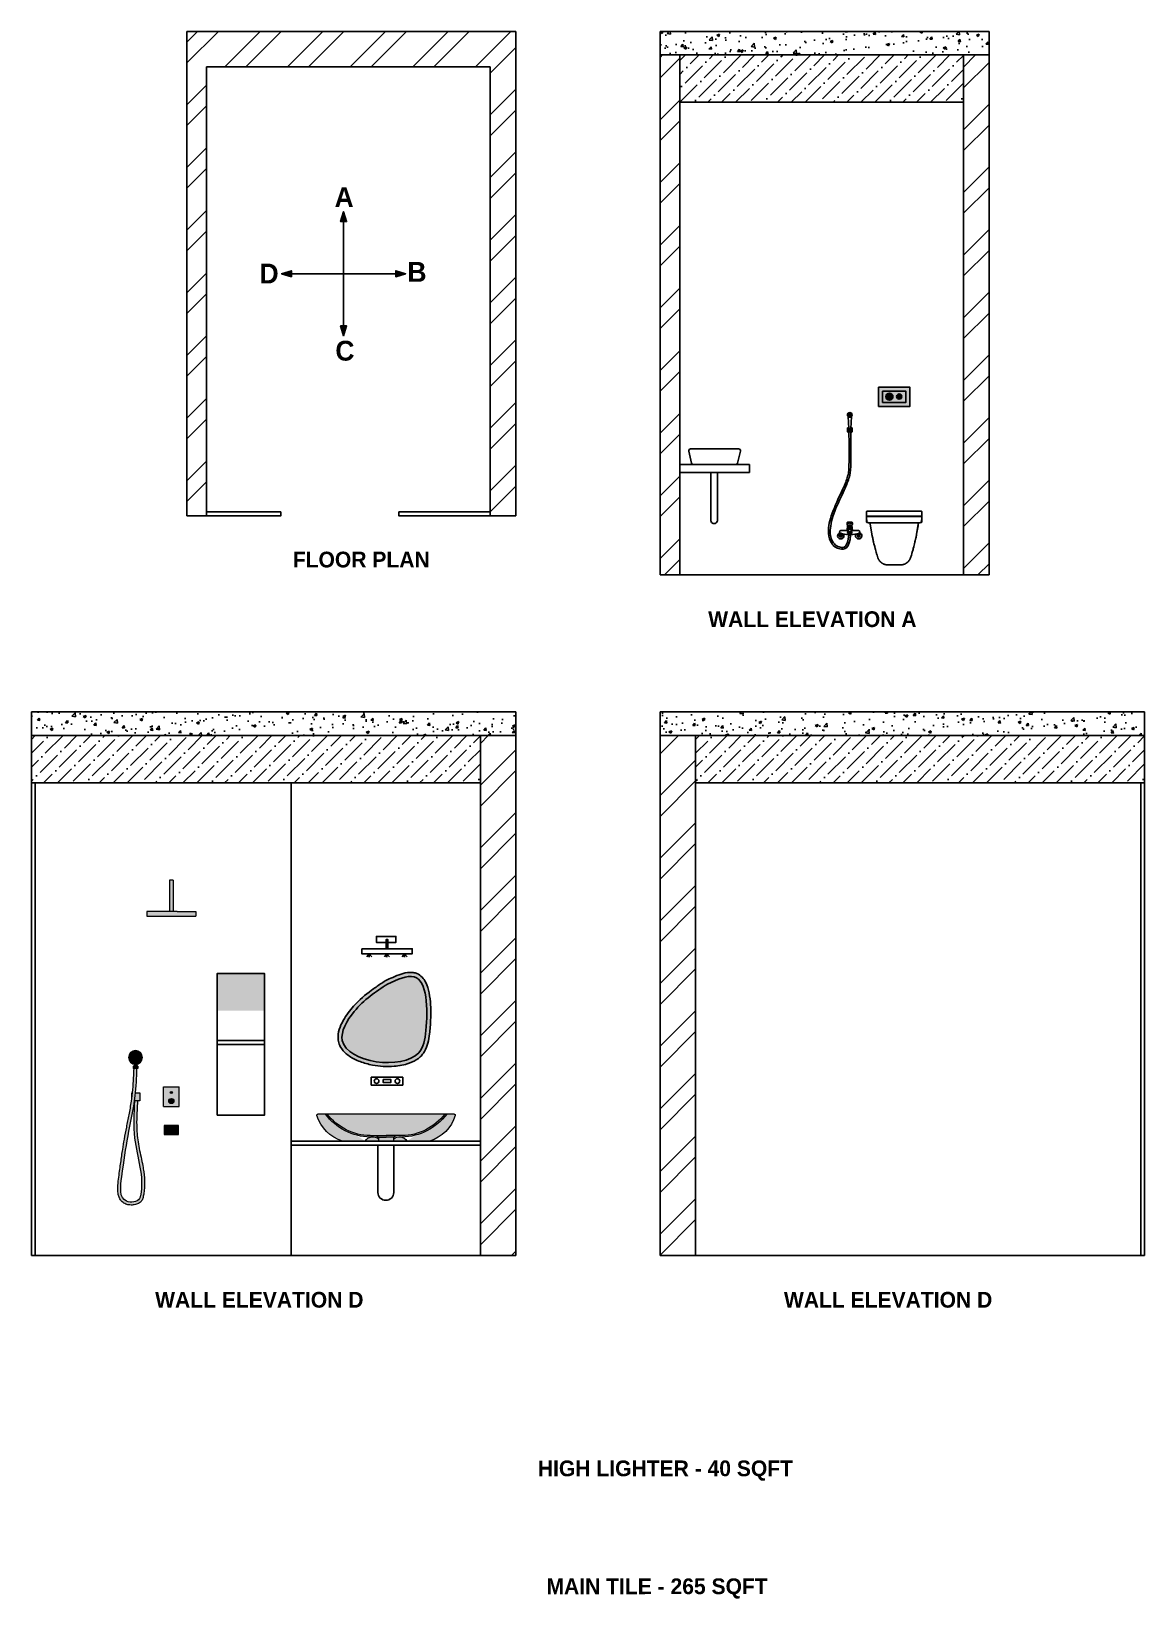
# Model space of a CAD drawing. Header units: inches. Extents: x 9636 to 21597, y -10243 to 557.
# Drawn here: x 10497.8 to 10780.4, y -4638.2 to -4240.3 of the extents above; entities that cross this region are included whole.
import ezdxf

# ---------------------------------------------------------------- set-up
doc = ezdxf.new("R2010")
doc.units = ezdxf.units.IN
doc.header["$MEASUREMENT"] = 0
for name, color, linetype in [('.', 30, 'Continuous'), ('Edges', 7, 'Continuous'), ('IEL-HATCH-002', 7, 'Continuous'), ('VATDUNG', 9, 'Continuous')]:
    doc.layers.add(name, color=color, linetype=linetype)
doc.layers.add('OUTLINE', color=7, linetype='Continuous', lineweight=5)
doc.layers.add('WALL', color=23, linetype='Continuous', lineweight=15)
doc.styles.add('HEMI', font='stylu.ttf')
pattern_1 = [(0, (47628.2624, 43610.364), (0, 6.985), [5.08, -1.905]), (90, (47628.2624, 43610.364), (-6.985, 4e-16), [5.08, -1.905])]

msp = doc.modelspace()

# ---------------------------------------------------------------- texts
at = {"color": 1, "lineweight": 15, "char_height": 4, "width": 81.1585, "attachment_point": 3, "rotation": 0.0094, "style": 'HEMI'}
for s, insert in [('\\pxqc;{\\fStylus BT|b1|i0|c0|p34;FLOOR PLAN}', (10622.11, -4372.39)), ('\\pxqc;{\\fStylus BT|b1|i0|c0|p34;WALL ELEVATION A}', (10736.64, -4387.53)), ('\\pxqc;{\\fStylus BT|b1|i0|c0|p34;WALL ELEVATION D}', (10596.23, -4560.32)), ('\\pxqc;{\\fStylus BT|b1|i0|c0|p34;WALL ELEVATION D}', (10755.87, -4560.32)), ('\\pxqc;{\\fStylus BT|b1|i0|c0|p34;HIGH LIGHTER - 40 SQFT}', (10699.34, -4603.12)), ('\\pxqc;{\\fStylus BT|b1|i0|c0|p34;MAIN TILE - 265 SQFT}', (10697.22, -4633.06))]:
    msp.add_mtext(s, dxfattribs=dict(at, insert=insert))

# ---------------------------------------------------------------- blocks, each defined once
blk = doc.blocks.new('Duravit Wall Hung Toilet fr')
at = {"layer": 'Edges'}
for p, q in [((-0.276, 0.181), (-0.277, 0.18)), ((-0.277, 0.18), (-0.276, 0.18)), ((-0.277, 0.18), (-0.277, 0.179)), ((-0.277, 0.179), (-0.277, 0.178)), ((-0.277, 0.178), (-0.277, 0.177)), ((-0.277, 0.177), (-0.277, 0.156)), ((-0.277, 0.156), (-0.277, 0.154)), ((-0.277, 0.154), (-0.277, 0.153)), ((-0.277, 0.153), (-0.277, 0.152)), ((-0.277, 0.152), (-0.276, 0.152)), ((-0.277, 0.152), (-0.276, 0.151)), ((-0.275, 0.182), (-0.276, 0.181)), ((-0.275, 0.182), (-0.276, 0.181)), ((-0.276, 0.181), (-0.276, 0.181)), ((-0.276, 0.181), (-0.276, 0.18)), ((-0.276, 0.152), (-0.276, 0.151)), ((-0.276, 0.151), (-0.276, 0.151)), ((-0.276, 0.151), (-0.275, 0.151)), ((-0.276, 0.114), (-0.276, 0.151)), ((-0.276, 0.151), (-0.276, 0.151)), ((-0.276, 0.151), (-0.275, 0.151)), ((-0.276, 0.141), (-0.276, 0.141)), ((-0.276, 0.141), (-0.276, 0.14)), ((-0.274, 0.114), (-0.276, 0.14)), ((-0.276, 0.14), (-0.276, 0.14)), ((-0.276, 0.112), (-0.276, 0.114)), ((-0.276, 0.111), (-0.276, 0.112)), ((-0.275, 0.11), (-0.276, 0.111)), ((-0.274, 0.183), (-0.275, 0.182)), ((-0.275, 0.182), (-0.275, 0.182)), ((-0.275, 0.182), (-0.274, 0.182)), ((-0.274, 0.182), (-0.275, 0.182)), ((-0.275, 0.182), (-0.275, 0.182)), ((-0.275, 0.151), (-0.275, 0.151)), ((-0.275, 0.151), (-0.274, 0.15)), ((-0.275, 0.151), (-0.275, 0.15)), ((-0.275, 0.15), (-0.274, 0.149)), ((-0.275, 0.15), (-0.274, 0.15)), ((-0.275, 0.109), (-0.275, 0.11)), ((-0.274, 0.109), (-0.275, 0.109)), ((-0.273, 0.183), (-0.274, 0.183)), ((-0.274, 0.183), (-0.273, 0.183)), ((-0.273, 0.183), (-0.274, 0.182)), ((-0.274, 0.15), (-0.273, 0.149)), ((-0.274, 0.149), (-0.273, 0.149)), ((-0.274, 0.149), (-0.273, 0.149)), ((-0.274, 0.114), (-0.273, 0.113)), ((-0.273, 0.108), (-0.274, 0.109)), ((-0.273, 0.183), (-0.272, 0.183)), ((-0.272, 0.183), (-0.273, 0.183)), ((-0.272, 0.183), (-0.273, 0.183)), ((-0.273, 0.149), (-0.272, 0.149)), ((-0.273, 0.149), (-0.272, 0.149)), ((-0.273, 0.149), (-0.272, 0.149)), ((-0.273, 0.113), (-0.273, 0.112)), ((-0.273, 0.112), (-0.273, 0.111)), ((-0.273, 0.111), (-0.273, 0.11)), ((-0.273, 0.11), (-0.272, 0.109)), ((-0.272, 0.107), (-0.273, 0.108)), ((-0.272, 0.183), (-0.271, 0.183)), ((-0.271, 0.183), (-0.272, 0.183)), ((-0.272, 0.149), (-0.271, 0.149)), ((-0.272, 0.149), (-0.271, 0.149)), ((-0.272, 0.109), (-0.271, 0.109)), ((-0.271, 0.107), (-0.272, 0.107)), ((-0.27, 0.184), (-0.271, 0.183)), ((-0.271, 0.149), (-0.27, 0.149)), ((-0.271, 0.109), (-0.271, 0.108)), ((-0.271, 0.108), (-0.27, 0.108)), ((-0.27, 0.107), (-0.271, 0.107)), ((-0.27, 0.184), (0.083, 0.184)), ((-0.27, 0.149), (-0.269, 0.149)), ((-0.269, 0.147), (-0.27, 0.147)), ((-0.27, 0.108), (-0.269, 0.107)), ((-0.269, 0.107), (-0.27, 0.107)), ((0.082, 0.149), (-0.269, 0.149)), ((-0.269, 0.149), (-0.269, 0.147)), ((-0.269, 0.147), (0.082, 0.147)), ((-0.269, 0.107), (-0.268, 0.107)), ((-0.269, 0.107), (-0.269, 0.107)), ((-0.269, 0.107), (-0.268, 0.107)), ((-0.268, 0.107), (-0.267, 0.107)), ((-0.268, 0.107), (-0.268, 0.107)), ((-0.268, 0.107), (-0.268, 0.107)), ((-0.268, 0.107), (-0.267, 0.107)), ((-0.268, 0.107), (-0.268, 0.107)), ((-0.267, 0.107), (-0.266, 0.107)), ((-0.267, 0.107), (-0.267, 0.107)), ((-0.267, 0.107), (-0.267, 0.107)), ((-0.267, 0.107), (-0.267, 0.107)), ((-0.267, 0.107), (-0.267, 0.107)), ((-0.267, 0.107), (-0.267, 0.107)), ((-0.266, 0.107), (-0.266, 0.107)), ((-0.266, 0.107), (-0.265, 0.106)), ((-0.265, 0.106), (-0.265, 0.106)), ((-0.265, 0.106), (-0.264, 0.106)), ((-0.264, 0.106), (-0.263, 0.106)), ((-0.264, 0.106), (-0.264, 0.106)), ((-0.263, 0.106), (-0.262, 0.106)), ((-0.257, 0.106), (-0.262, 0.106)), ((-0.241, 0.106), (-0.257, 0.106)), ((-0.043, 0.106), (-0.241, 0.106)), ((0.042, 0.106), (-0.043, 0.106)), ((0.062, 0.106), (0.042, 0.106)), ((0.07, 0.106), (0.062, 0.106)), ((0.073, 0.106), (0.07, 0.106)), ((0.073, 0.106), (0.075, 0.106)), ((0.075, 0.106), (0.076, 0.106)), ((0.077, 0.106), (0.076, 0.106)), ((0.077, 0.106), (0.077, 0.106)), ((0.078, 0.106), (0.077, 0.106)), ((0.078, 0.106), (0.078, 0.106)), ((0.079, 0.107), (0.078, 0.106)), ((0.079, 0.107), (0.079, 0.107)), ((0.079, 0.107), (0.079, 0.107)), ((0.08, 0.107), (0.079, 0.107)), ((0.081, 0.107), (0.08, 0.107)), ((0.081, 0.107), (0.08, 0.107)), ((0.08, 0.107), (0.08, 0.107)), ((0.08, 0.107), (0.08, 0.107)), ((0.08, 0.107), (0.08, 0.107)), ((0.08, 0.107), (0.08, 0.107)), ((0.082, 0.107), (0.081, 0.107)), ((0.081, 0.107), (0.081, 0.107)), ((0.081, 0.107), (0.081, 0.107)), ((0.081, 0.107), (0.081, 0.107)), ((0.082, 0.107), (0.081, 0.107)), ((0.083, 0.149), (0.082, 0.149)), ((0.082, 0.149), (0.082, 0.147)), ((0.082, 0.147), (0.083, 0.147)), ((0.083, 0.108), (0.082, 0.107)), ((0.082, 0.107), (0.083, 0.107)), ((0.082, 0.107), (0.082, 0.107)), ((0.083, 0.184), (0.084, 0.183)), ((0.084, 0.149), (0.083, 0.149)), ((0.084, 0.108), (0.083, 0.108)), ((0.083, 0.107), (0.084, 0.107)), ((0.084, 0.183), (0.086, 0.183)), ((0.084, 0.183), (0.085, 0.183)), ((0.084, 0.183), (0.084, 0.183)), ((0.085, 0.149), (0.084, 0.149)), ((0.084, 0.149), (0.084, 0.149)), ((0.086, 0.149), (0.084, 0.149)), ((0.084, 0.109), (0.084, 0.108)), ((0.085, 0.109), (0.084, 0.109)), ((0.084, 0.107), (0.085, 0.107)), ((0.086, 0.183), (0.085, 0.183)), ((0.085, 0.183), (0.086, 0.183)), ((0.086, 0.149), (0.085, 0.149)), ((0.086, 0.149), (0.085, 0.149)), ((0.086, 0.11), (0.085, 0.109)), ((0.085, 0.107), (0.086, 0.108)), ((0.086, 0.183), (0.087, 0.182)), ((0.087, 0.183), (0.086, 0.183)), ((0.086, 0.183), (0.087, 0.183)), ((0.087, 0.15), (0.086, 0.149)), ((0.087, 0.149), (0.086, 0.149)), ((0.087, 0.149), (0.086, 0.149)), ((0.086, 0.114), (0.089, 0.14)), ((0.086, 0.114), (0.086, 0.113)), ((0.086, 0.113), (0.086, 0.112)), ((0.086, 0.112), (0.086, 0.111)), ((0.086, 0.111), (0.086, 0.11)), ((0.086, 0.108), (0.087, 0.109)), ((0.087, 0.183), (0.088, 0.182)), ((0.088, 0.182), (0.087, 0.182)), ((0.087, 0.182), (0.088, 0.182)), ((0.088, 0.151), (0.087, 0.15)), ((0.088, 0.15), (0.087, 0.15)), ((0.088, 0.15), (0.087, 0.149)), ((0.087, 0.109), (0.088, 0.109)), ((0.088, 0.182), (0.089, 0.181)), ((0.088, 0.182), (0.089, 0.181)), ((0.088, 0.182), (0.088, 0.182)), ((0.088, 0.182), (0.088, 0.182)), ((0.089, 0.151), (0.088, 0.151)), ((0.088, 0.151), (0.088, 0.15)), ((0.088, 0.151), (0.088, 0.151)), ((0.089, 0.151), (0.088, 0.151)), ((0.088, 0.11), (0.089, 0.111)), ((0.088, 0.109), (0.088, 0.11)), ((0.089, 0.181), (0.09, 0.18)), ((0.089, 0.181), (0.089, 0.18)), ((0.089, 0.181), (0.089, 0.181)), ((0.09, 0.18), (0.089, 0.18)), ((0.09, 0.152), (0.089, 0.151)), ((0.089, 0.152), (0.089, 0.151)), ((0.09, 0.152), (0.089, 0.152)), ((0.089, 0.151), (0.089, 0.151)), ((0.089, 0.114), (0.089, 0.151)), ((0.089, 0.151), (0.089, 0.151)), ((0.089, 0.141), (0.089, 0.141)), ((0.089, 0.141), (0.089, 0.14)), ((0.089, 0.14), (0.089, 0.14)), ((0.089, 0.112), (0.089, 0.114)), ((0.089, 0.111), (0.089, 0.112)), ((0.09, 0.18), (0.09, 0.179)), ((0.09, 0.179), (0.09, 0.178)), ((0.09, 0.178), (0.09, 0.177)), ((0.09, 0.177), (0.09, 0.156)), ((0.09, 0.156), (0.09, 0.154)), ((0.09, 0.154), (0.09, 0.153)), ((0.09, 0.153), (0.09, 0.152)), ((-0.253, 0.102), (-0.253, 0.102)), ((-0.253, 0.102), (-0.253, 0.1)), ((-0.252, 0.097), (-0.253, 0.1)), ((-0.252, 0.097), (-0.252, 0.096)), ((-0.252, 0.096), (-0.251, 0.085)), ((-0.252, 0.096), (-0.242, 0.03)), ((-0.251, 0.085), (-0.242, 0.03)), ((-0.242, 0.03), (-0.241, 0.025)), ((-0.24, 0.024), (-0.241, 0.025)), ((-0.24, 0.023), (-0.24, 0.024)), ((-0.24, 0.02), (-0.24, 0.023)), ((-0.239, 0.019), (-0.24, 0.02)), ((-0.239, 0.019), (-0.239, 0.019)), ((-0.239, 0.019), (-0.239, 0.019)), ((-0.239, 0.019), (-0.239, 0.018)), ((-0.239, 0.018), (-0.238, 0.014)), ((-0.238, 0.014), (-0.238, 0.013)), ((-0.238, 0.012), (-0.238, 0.013)), ((-0.238, 0.012), (-0.238, 0.012)), ((-0.238, 0.012), (-0.238, 0.011)), ((-0.236, 0.004), (-0.238, 0.011)), ((-0.236, 0.004), (-0.236, 0.002)), ((-0.236, 0.002), (-0.236, 0.001)), ((-0.236, 0.001), (-0.236, 0.001)), ((-0.236, 0.001), (-0.235, -0.001)), ((0.049, 0.001), (0.048, -0.001)), ((0.049, 0.004), (0.051, 0.011)), ((0.049, 0.004), (0.049, 0.002)), ((0.049, 0.002), (0.049, 0.001)), ((0.049, 0.001), (0.049, 0.001)), ((0.052, 0.018), (0.051, 0.014)), ((0.051, 0.014), (0.051, 0.013)), ((0.051, 0.012), (0.051, 0.013)), ((0.051, 0.012), (0.051, 0.012)), ((0.051, 0.012), (0.051, 0.011)), ((0.053, 0.02), (0.052, 0.019)), ((0.052, 0.019), (0.052, 0.019)), ((0.052, 0.019), (0.052, 0.019)), ((0.052, 0.019), (0.052, 0.018)), ((0.053, 0.024), (0.054, 0.025)), ((0.053, 0.023), (0.053, 0.024)), ((0.053, 0.02), (0.053, 0.023)), ((0.065, 0.096), (0.054, 0.03)), ((0.064, 0.085), (0.054, 0.03)), ((0.054, 0.025), (0.054, 0.03)), ((0.065, 0.096), (0.064, 0.085)), ((0.066, 0.1), (0.065, 0.097)), ((0.065, 0.097), (0.065, 0.096)), ((0.066, 0.102), (0.066, 0.1)), ((-0.235, -0.002), (-0.235, -0.001)), ((-0.235, -0.002), (-0.235, -0.002)), ((-0.235, -0.003), (-0.235, -0.002)), ((-0.235, -0.003), (-0.234, -0.007)), ((-0.233, -0.01), (-0.234, -0.007)), ((-0.233, -0.01), (-0.233, -0.013)), ((-0.233, -0.01), (-0.228, -0.033)), ((-0.233, -0.013), (-0.232, -0.015)), ((-0.232, -0.015), (-0.232, -0.015)), ((-0.232, -0.016), (-0.232, -0.015)), ((-0.232, -0.016), (-0.228, -0.033)), ((-0.232, -0.016), (-0.232, -0.016)), ((-0.228, -0.033), (-0.223, -0.052)), ((-0.223, -0.052), (-0.223, -0.053)), ((-0.223, -0.053), (-0.223, -0.053)), ((-0.223, -0.053), (-0.22, -0.065)), ((-0.223, -0.053), (-0.223, -0.053)), ((-0.223, -0.053), (-0.223, -0.053)), ((-0.22, -0.065), (-0.218, -0.071)), ((-0.218, -0.071), (-0.218, -0.071)), ((-0.218, -0.071), (-0.218, -0.071)), ((-0.213, -0.089), (-0.218, -0.071)), ((-0.213, -0.089), (-0.213, -0.09)), ((-0.213, -0.09), (-0.211, -0.096)), ((-0.213, -0.09), (-0.213, -0.09)), ((-0.211, -0.096), (-0.21, -0.099)), ((-0.21, -0.099), (-0.207, -0.108)), ((0.02, -0.108), (0.023, -0.099)), ((0.023, -0.099), (0.024, -0.096)), ((0.026, -0.09), (0.024, -0.096)), ((0.026, -0.089), (0.031, -0.071)), ((0.026, -0.089), (0.026, -0.09)), ((0.026, -0.09), (0.026, -0.09)), ((0.033, -0.065), (0.031, -0.071)), ((0.031, -0.071), (0.031, -0.071)), ((0.031, -0.071), (0.031, -0.071)), ((0.036, -0.053), (0.033, -0.065)), ((0.041, -0.033), (0.036, -0.052)), ((0.036, -0.052), (0.036, -0.053)), ((0.036, -0.053), (0.036, -0.053)), ((0.036, -0.053), (0.036, -0.053)), ((0.036, -0.053), (0.036, -0.053)), ((0.046, -0.01), (0.041, -0.033)), ((0.045, -0.016), (0.041, -0.033)), ((0.046, -0.013), (0.045, -0.015)), ((0.045, -0.015), (0.045, -0.015)), ((0.045, -0.016), (0.045, -0.015)), ((0.045, -0.016), (0.045, -0.016)), ((0.046, -0.01), (0.047, -0.007)), ((0.046, -0.01), (0.046, -0.013)), ((0.048, -0.003), (0.047, -0.007)), ((0.048, -0.002), (0.048, -0.001)), ((0.048, -0.002), (0.048, -0.002)), ((0.048, -0.003), (0.048, -0.002)), ((-0.207, -0.108), (-0.201, -0.126)), ((-0.201, -0.126), (-0.2, -0.13)), ((-0.199, -0.13), (-0.2, -0.13)), ((-0.2, -0.13), (-0.2, -0.13)), ((-0.2, -0.13), (-0.2, -0.13)), ((-0.199, -0.13), (-0.199, -0.13)), ((-0.199, -0.13), (-0.199, -0.131)), ((-0.199, -0.131), (-0.199, -0.131)), ((-0.199, -0.131), (-0.199, -0.131)), ((-0.199, -0.131), (-0.199, -0.132)), ((-0.199, -0.132), (-0.198, -0.134)), ((-0.198, -0.134), (-0.198, -0.134)), ((-0.198, -0.134), (-0.198, -0.134)), ((-0.198, -0.134), (-0.198, -0.134)), ((-0.198, -0.134), (-0.198, -0.134)), ((-0.198, -0.134), (-0.198, -0.134)), ((-0.198, -0.134), (-0.198, -0.134)), ((-0.198, -0.134), (-0.198, -0.134)), ((-0.197, -0.135), (-0.198, -0.134)), ((-0.197, -0.135), (-0.197, -0.135)), ((-0.197, -0.135), (-0.197, -0.135)), ((-0.197, -0.136), (-0.197, -0.135)), ((-0.197, -0.136), (-0.196, -0.137)), ((-0.197, -0.136), (-0.197, -0.136)), ((-0.197, -0.136), (-0.197, -0.136)), ((-0.196, -0.137), (-0.196, -0.137)), ((-0.196, -0.137), (-0.196, -0.137)), ((-0.196, -0.137), (-0.196, -0.138)), ((-0.196, -0.138), (-0.196, -0.138)), ((-0.196, -0.138), (-0.195, -0.139)), ((-0.195, -0.139), (-0.194, -0.141)), ((-0.195, -0.139), (-0.195, -0.139)), ((-0.195, -0.139), (-0.195, -0.139)), ((-0.194, -0.141), (-0.194, -0.141)), ((-0.194, -0.141), (-0.193, -0.142)), ((-0.194, -0.141), (-0.194, -0.141)), ((-0.194, -0.141), (-0.194, -0.141)), ((-0.193, -0.142), (-0.193, -0.142)), ((-0.193, -0.142), (-0.193, -0.142)), ((-0.193, -0.142), (-0.193, -0.142)), ((-0.193, -0.142), (-0.193, -0.143)), ((-0.193, -0.142), (-0.193, -0.142)), ((-0.193, -0.142), (-0.193, -0.142)), ((-0.193, -0.143), (-0.193, -0.143)), ((-0.193, -0.143), (-0.193, -0.143)), ((-0.193, -0.143), (-0.192, -0.143)), ((-0.193, -0.143), (-0.193, -0.143)), ((-0.192, -0.143), (-0.192, -0.143)), ((-0.192, -0.144), (-0.192, -0.143)), ((-0.192, -0.144), (-0.191, -0.144)), ((-0.192, -0.144), (-0.192, -0.144)), ((-0.191, -0.144), (-0.191, -0.145)), ((-0.191, -0.145), (-0.191, -0.145)), ((-0.191, -0.145), (-0.191, -0.145)), ((-0.191, -0.145), (-0.19, -0.146)), ((-0.191, -0.145), (-0.191, -0.145)), ((-0.191, -0.145), (-0.191, -0.145)), ((-0.191, -0.145), (-0.191, -0.145)), ((-0.19, -0.146), (-0.19, -0.147)), ((-0.19, -0.147), (-0.189, -0.147)), ((-0.189, -0.147), (-0.189, -0.147)), ((-0.189, -0.148), (-0.189, -0.147)), ((-0.189, -0.147), (-0.189, -0.147)), ((-0.189, -0.148), (-0.189, -0.148)), ((-0.189, -0.148), (-0.189, -0.148)), ((-0.189, -0.148), (-0.189, -0.148)), ((-0.189, -0.148), (-0.188, -0.148)), ((-0.188, -0.148), (-0.188, -0.149)), ((-0.188, -0.149), (-0.187, -0.149)), ((-0.188, -0.149), (-0.188, -0.149)), ((-0.188, -0.149), (-0.188, -0.149)), ((-0.187, -0.15), (-0.187, -0.149)), ((-0.187, -0.15), (-0.187, -0.15)), ((-0.187, -0.15), (-0.187, -0.15)), ((-0.187, -0.15), (-0.187, -0.15)), ((-0.187, -0.15), (-0.187, -0.15)), ((-0.187, -0.15), (-0.186, -0.151)), ((-0.187, -0.15), (-0.187, -0.15)), ((-0.187, -0.15), (-0.187, -0.15)), ((-0.186, -0.151), (-0.186, -0.151)), ((-0.186, -0.151), (-0.186, -0.151)), ((-0.186, -0.151), (-0.186, -0.151)), ((-0.184, -0.153), (-0.186, -0.151)), ((-0.186, -0.151), (-0.186, -0.151)), ((-0.184, -0.153), (-0.184, -0.153)), ((-0.184, -0.154), (-0.184, -0.153)), ((-0.183, -0.154), (-0.184, -0.154)), ((-0.184, -0.154), (-0.184, -0.154)), ((-0.183, -0.154), (-0.182, -0.155)), ((-0.183, -0.154), (-0.183, -0.154)), ((-0.183, -0.154), (-0.183, -0.154)), ((-0.182, -0.155), (-0.182, -0.155)), ((-0.182, -0.155), (-0.182, -0.155)), ((-0.182, -0.155), (-0.182, -0.155)), ((-0.181, -0.156), (-0.182, -0.155)), ((-0.182, -0.155), (-0.182, -0.155)), ((-0.181, -0.156), (-0.181, -0.156)), ((-0.18, -0.157), (-0.181, -0.156)), ((-0.181, -0.156), (-0.181, -0.156)), ((-0.181, -0.156), (-0.181, -0.156)), ((-0.181, -0.156), (-0.181, -0.156)), ((-0.181, -0.156), (-0.181, -0.156)), ((-0.181, -0.156), (-0.181, -0.156)), ((-0.18, -0.157), (-0.18, -0.157)), ((-0.18, -0.157), (-0.18, -0.157)), ((-0.18, -0.157), (-0.178, -0.158)), ((-0.178, -0.158), (-0.177, -0.159)), ((-0.177, -0.159), (-0.177, -0.159)), ((-0.177, -0.159), (-0.177, -0.159)), ((-0.177, -0.159), (-0.177, -0.159)), ((-0.177, -0.159), (-0.176, -0.16)), ((-0.175, -0.161), (-0.176, -0.16)), ((-0.176, -0.16), (-0.176, -0.16)), ((-0.176, -0.16), (-0.176, -0.16)), ((-0.174, -0.161), (-0.175, -0.161)), ((-0.174, -0.162), (-0.174, -0.161)), ((-0.174, -0.161), (-0.174, -0.161)), ((-0.174, -0.161), (-0.174, -0.161)), ((-0.174, -0.161), (-0.174, -0.161)), ((-0.174, -0.161), (-0.174, -0.161)), ((-0.174, -0.161), (-0.174, -0.161)), ((-0.174, -0.161), (-0.174, -0.161)), ((-0.174, -0.162), (-0.174, -0.162)), ((-0.174, -0.162), (-0.174, -0.162)), ((-0.174, -0.162), (-0.173, -0.162)), ((-0.173, -0.162), (-0.171, -0.163)), ((-0.171, -0.164), (-0.171, -0.163)), ((-0.171, -0.164), (-0.17, -0.164)), ((-0.17, -0.164), (-0.17, -0.164)), ((-0.17, -0.164), (-0.17, -0.164)), ((-0.17, -0.164), (-0.17, -0.164)), ((-0.17, -0.164), (-0.169, -0.164)), ((-0.169, -0.164), (-0.169, -0.164)), ((-0.169, -0.164), (-0.169, -0.164)), ((-0.169, -0.164), (-0.167, -0.165)), ((-0.167, -0.166), (-0.167, -0.165)), ((-0.167, -0.166), (-0.167, -0.166)), ((-0.167, -0.166), (-0.166, -0.166)), ((-0.166, -0.166), (-0.166, -0.166)), ((-0.166, -0.166), (-0.166, -0.166)), ((-0.166, -0.166), (-0.166, -0.166)), ((-0.165, -0.166), (-0.166, -0.166)), ((-0.166, -0.166), (-0.166, -0.166)), ((-0.166, -0.166), (-0.166, -0.166)), ((-0.165, -0.166), (-0.165, -0.166)), ((-0.165, -0.166), (-0.165, -0.167)), ((-0.165, -0.167), (-0.164, -0.167)), ((-0.164, -0.167), (-0.164, -0.167)), ((-0.164, -0.167), (-0.164, -0.167)), ((-0.163, -0.167), (-0.164, -0.167)), ((-0.163, -0.167), (-0.163, -0.167)), ((-0.163, -0.167), (-0.163, -0.168)), ((-0.163, -0.167), (-0.163, -0.167)), ((-0.163, -0.168), (-0.163, -0.167)), ((-0.163, -0.168), (-0.163, -0.168)), ((-0.162, -0.168), (-0.163, -0.168)), ((-0.161, -0.168), (-0.162, -0.168)), ((-0.162, -0.168), (-0.162, -0.168)), ((-0.161, -0.168), (-0.161, -0.168)), ((-0.161, -0.168), (-0.16, -0.169)), ((-0.161, -0.168), (-0.161, -0.168)), ((-0.161, -0.168), (-0.161, -0.168)), ((-0.159, -0.169), (-0.16, -0.169)), ((-0.159, -0.169), (-0.159, -0.169)), ((-0.159, -0.169), (-0.159, -0.169)), ((-0.158, -0.169), (-0.159, -0.169)), ((-0.157, -0.17), (-0.158, -0.169)), ((-0.157, -0.17), (-0.157, -0.17)), ((-0.157, -0.17), (-0.156, -0.17)), ((-0.156, -0.17), (-0.156, -0.17)), ((-0.156, -0.17), (-0.156, -0.17)), ((-0.156, -0.17), (-0.156, -0.17)), ((-0.155, -0.17), (-0.156, -0.17)), ((-0.156, -0.17), (-0.156, -0.17)), ((-0.156, -0.17), (-0.156, -0.17)), ((-0.156, -0.17), (-0.156, -0.17)), ((-0.155, -0.17), (-0.155, -0.17)), ((-0.155, -0.17), (-0.154, -0.171)), ((-0.154, -0.171), (-0.154, -0.171)), ((-0.154, -0.171), (-0.154, -0.171)), ((-0.153, -0.171), (-0.154, -0.171)), ((-0.153, -0.171), (-0.153, -0.171)), ((-0.152, -0.171), (-0.153, -0.171)), ((-0.153, -0.171), (-0.153, -0.171)), ((-0.152, -0.171), (-0.152, -0.171)), ((-0.152, -0.171), (-0.151, -0.171)), ((-0.152, -0.171), (-0.152, -0.171)), ((-0.151, -0.171), (-0.151, -0.171)), ((-0.151, -0.171), (-0.149, -0.172)), ((-0.149, -0.172), (-0.148, -0.172)), ((-0.149, -0.172), (-0.149, -0.172)), ((-0.149, -0.172), (-0.149, -0.172)), ((-0.148, -0.172), (-0.148, -0.172)), ((-0.148, -0.172), (-0.147, -0.172)), ((-0.147, -0.172), (-0.147, -0.172)), ((-0.147, -0.172), (-0.147, -0.172)), ((-0.146, -0.172), (-0.147, -0.172)), ((-0.147, -0.172), (-0.147, -0.172)), ((-0.147, -0.172), (-0.147, -0.172)), ((-0.147, -0.172), (-0.147, -0.172)), ((-0.146, -0.173), (-0.146, -0.172)), ((-0.146, -0.173), (-0.146, -0.173)), ((-0.146, -0.173), (-0.146, -0.173)), ((-0.145, -0.173), (-0.146, -0.173)), ((-0.145, -0.173), (-0.144, -0.173)), ((-0.144, -0.173), (-0.143, -0.173)), ((-0.143, -0.173), (-0.143, -0.173)), ((-0.143, -0.173), (-0.143, -0.173)), ((-0.143, -0.173), (-0.143, -0.173)), ((-0.143, -0.173), (-0.141, -0.173)), ((-0.143, -0.173), (-0.143, -0.173)), ((-0.143, -0.173), (-0.143, -0.173)), ((-0.141, -0.173), (-0.14, -0.173)), ((-0.14, -0.173), (-0.139, -0.173)), ((-0.14, -0.173), (-0.14, -0.173)), ((-0.139, -0.173), (-0.139, -0.173)), ((-0.135, -0.173), (-0.139, -0.173)), ((-0.139, -0.173), (-0.139, -0.173)), ((-0.139, -0.173), (-0.139, -0.173)), ((-0.139, -0.173), (-0.139, -0.173)), ((-0.052, -0.173), (-0.135, -0.173)), ((-0.052, -0.173), (-0.048, -0.173)), ((-0.048, -0.173), (-0.048, -0.173)), ((-0.048, -0.173), (-0.048, -0.173)), ((-0.047, -0.173), (-0.048, -0.173)), ((-0.048, -0.173), (-0.048, -0.173)), ((-0.048, -0.173), (-0.048, -0.173)), ((-0.044, -0.173), (-0.047, -0.173)), ((-0.047, -0.173), (-0.047, -0.173)), ((-0.047, -0.173), (-0.047, -0.173)), ((-0.044, -0.173), (-0.044, -0.173)), ((-0.044, -0.173), (-0.044, -0.173)), ((-0.044, -0.173), (-0.044, -0.173)), ((-0.044, -0.173), (-0.044, -0.173)), ((-0.044, -0.173), (-0.044, -0.173)), ((-0.042, -0.173), (-0.044, -0.173)), ((-0.044, -0.173), (-0.044, -0.173)), ((-0.041, -0.173), (-0.042, -0.173)), ((-0.042, -0.173), (-0.042, -0.173)), ((-0.041, -0.172), (-0.041, -0.173)), ((-0.041, -0.172), (-0.04, -0.172)), ((-0.041, -0.173), (-0.041, -0.173)), ((-0.039, -0.172), (-0.04, -0.172)), ((-0.04, -0.172), (-0.04, -0.172)), ((-0.04, -0.172), (-0.04, -0.172)), ((-0.04, -0.172), (-0.04, -0.172)), ((-0.04, -0.172), (-0.04, -0.172)), ((-0.04, -0.172), (-0.04, -0.172)), ((-0.04, -0.172), (-0.04, -0.172)), ((-0.04, -0.172), (-0.04, -0.172)), ((-0.038, -0.172), (-0.039, -0.172)), ((-0.036, -0.171), (-0.038, -0.172)), ((-0.038, -0.172), (-0.038, -0.172)), ((-0.038, -0.172), (-0.038, -0.172)), ((-0.036, -0.171), (-0.036, -0.171)), ((-0.035, -0.171), (-0.036, -0.171)), ((-0.035, -0.171), (-0.035, -0.171)), ((-0.035, -0.171), (-0.034, -0.171)), ((-0.035, -0.171), (-0.035, -0.171)), ((-0.034, -0.171), (-0.034, -0.171)), ((-0.034, -0.171), (-0.033, -0.171)), ((-0.034, -0.171), (-0.034, -0.171)), ((-0.034, -0.171), (-0.034, -0.171)), ((-0.032, -0.17), (-0.033, -0.171)), ((-0.033, -0.171), (-0.033, -0.171)), ((-0.032, -0.17), (-0.032, -0.17)), ((-0.032, -0.17), (-0.031, -0.17)), ((-0.031, -0.17), (-0.031, -0.17)), ((-0.031, -0.17), (-0.031, -0.17)), ((-0.03, -0.17), (-0.031, -0.17)), ((-0.031, -0.17), (-0.031, -0.17)), ((-0.031, -0.17), (-0.031, -0.17)), ((-0.031, -0.17), (-0.031, -0.17)), ((-0.03, -0.17), (-0.029, -0.169)), ((-0.03, -0.17), (-0.03, -0.17)), ((-0.029, -0.169), (-0.028, -0.169)), ((-0.028, -0.169), (-0.028, -0.169)), ((-0.028, -0.169), (-0.028, -0.169)), ((-0.028, -0.169), (-0.027, -0.169)), ((-0.027, -0.168), (-0.027, -0.169)), ((-0.026, -0.168), (-0.027, -0.168)), ((-0.026, -0.168), (-0.026, -0.168)), ((-0.026, -0.168), (-0.026, -0.168)), ((-0.026, -0.168), (-0.025, -0.168)), ((-0.026, -0.168), (-0.026, -0.168)), ((-0.025, -0.168), (-0.024, -0.168)), ((-0.024, -0.167), (-0.024, -0.167)), ((-0.024, -0.167), (-0.024, -0.168)), ((-0.024, -0.167), (-0.024, -0.167)), ((-0.024, -0.168), (-0.024, -0.167)), ((-0.024, -0.167), (-0.023, -0.167)), ((-0.024, -0.168), (-0.024, -0.168)), ((-0.023, -0.167), (-0.023, -0.167)), ((-0.022, -0.167), (-0.023, -0.167)), ((-0.023, -0.167), (-0.023, -0.167)), ((-0.022, -0.166), (-0.022, -0.166)), ((-0.022, -0.166), (-0.021, -0.166)), ((-0.022, -0.166), (-0.022, -0.167)), ((-0.02, -0.166), (-0.021, -0.166)), ((-0.021, -0.166), (-0.021, -0.166)), ((-0.021, -0.166), (-0.021, -0.166)), ((-0.021, -0.166), (-0.021, -0.166)), ((-0.021, -0.166), (-0.021, -0.166)), ((-0.021, -0.166), (-0.021, -0.166)), ((-0.018, -0.164), (-0.02, -0.165)), ((-0.02, -0.166), (-0.02, -0.165)), ((-0.02, -0.166), (-0.02, -0.166)), ((-0.018, -0.164), (-0.018, -0.164)), ((-0.018, -0.164), (-0.018, -0.164)), ((-0.017, -0.164), (-0.018, -0.164)), ((-0.017, -0.164), (-0.017, -0.164)), ((-0.017, -0.164), (-0.016, -0.164)), ((-0.017, -0.164), (-0.017, -0.164)), ((-0.017, -0.164), (-0.017, -0.164)), ((-0.014, -0.162), (-0.016, -0.163)), ((-0.016, -0.164), (-0.016, -0.163)), ((-0.013, -0.162), (-0.014, -0.162)), ((-0.013, -0.162), (-0.013, -0.161)), ((-0.013, -0.161), (-0.013, -0.161)), ((-0.013, -0.161), (-0.013, -0.161)), ((-0.013, -0.161), (-0.013, -0.161)), ((-0.013, -0.161), (-0.013, -0.161)), ((-0.012, -0.161), (-0.013, -0.161)), ((-0.013, -0.161), (-0.013, -0.161)), ((-0.013, -0.162), (-0.013, -0.162)), ((-0.013, -0.162), (-0.013, -0.162)), ((-0.012, -0.161), (-0.012, -0.16)), ((-0.011, -0.16), (-0.012, -0.16)), ((-0.01, -0.159), (-0.011, -0.16)), ((-0.011, -0.16), (-0.011, -0.16)), ((-0.009, -0.158), (-0.01, -0.159)), ((-0.01, -0.159), (-0.01, -0.159)), ((-0.01, -0.159), (-0.01, -0.159)), ((-0.01, -0.159), (-0.01, -0.159)), ((-0.007, -0.157), (-0.009, -0.158)), ((-0.007, -0.157), (-0.007, -0.156)), ((-0.006, -0.156), (-0.007, -0.156)), ((-0.007, -0.157), (-0.007, -0.157)), ((-0.007, -0.157), (-0.007, -0.157)), ((-0.006, -0.156), (-0.005, -0.155)), ((-0.006, -0.156), (-0.006, -0.156)), ((-0.006, -0.156), (-0.006, -0.156)), ((-0.006, -0.156), (-0.006, -0.156)), ((-0.006, -0.156), (-0.006, -0.156)), ((-0.006, -0.156), (-0.006, -0.156)), ((-0.004, -0.154), (-0.005, -0.155)), ((-0.005, -0.155), (-0.005, -0.155)), ((-0.005, -0.155), (-0.005, -0.155)), ((-0.005, -0.155), (-0.005, -0.155)), ((-0.005, -0.155), (-0.005, -0.155)), ((-0.004, -0.154), (-0.004, -0.154)), ((-0.004, -0.154), (-0.003, -0.154)), ((-0.004, -0.154), (-0.004, -0.154)), ((-0.001, -0.151), (-0.003, -0.153)), ((-0.003, -0.153), (-0.003, -0.153)), ((-0.003, -0.154), (-0.003, -0.153)), ((-0.003, -0.154), (-0.003, -0.154)), ((-0.001, -0.15), (-0.001, -0.151)), ((-0.001, -0.15), (0, -0.15)), ((-0.001, -0.151), (-0.001, -0.151)), ((-0.001, -0.151), (-0.001, -0.151)), ((-0.001, -0.151), (-0.001, -0.151)), ((-0.001, -0.151), (-0.001, -0.151)), ((0.001, -0.149), (0, -0.149)), ((0, -0.15), (0, -0.149)), ((0, -0.15), (0, -0.15)), ((0, -0.15), (0, -0.15)), ((0, -0.15), (0, -0.15)), ((0.001, -0.149), (0.002, -0.148)), ((0.001, -0.149), (0.001, -0.149)), ((0.001, -0.149), (0.001, -0.149)), ((0.001, -0.149), (0.001, -0.149)), ((0.002, -0.147), (0.002, -0.147)), ((0.003, -0.147), (0.002, -0.147)), ((0.002, -0.148), (0.002, -0.147)), ((0.002, -0.147), (0.002, -0.147)), ((0.002, -0.148), (0.002, -0.148)), ((0.002, -0.148), (0.002, -0.148)), ((0.002, -0.148), (0.002, -0.148)), ((0.002, -0.148), (0.002, -0.148)), ((0.004, -0.145), (0.003, -0.146)), ((0.003, -0.146), (0.003, -0.147)), ((0.004, -0.144), (0.004, -0.144)), ((0.005, -0.144), (0.004, -0.144)), ((0.004, -0.144), (0.004, -0.145)), ((0.004, -0.145), (0.004, -0.145)), ((0.004, -0.145), (0.004, -0.145)), ((0.005, -0.143), (0.005, -0.143)), ((0.006, -0.143), (0.005, -0.143)), ((0.005, -0.144), (0.005, -0.143)), ((0.007, -0.141), (0.006, -0.142)), ((0.006, -0.142), (0.006, -0.142)), ((0.006, -0.142), (0.006, -0.142)), ((0.006, -0.142), (0.006, -0.142)), ((0.006, -0.142), (0.006, -0.143)), ((0.006, -0.142), (0.006, -0.142)), ((0.006, -0.142), (0.006, -0.142)), ((0.006, -0.143), (0.006, -0.143)), ((0.006, -0.143), (0.006, -0.143)), ((0.006, -0.143), (0.006, -0.143)), ((0.008, -0.139), (0.007, -0.141)), ((0.007, -0.141), (0.007, -0.141)), ((0.007, -0.141), (0.007, -0.141)), ((0.007, -0.141), (0.007, -0.141)), ((0.009, -0.138), (0.008, -0.139)), ((0.008, -0.139), (0.008, -0.139)), ((0.008, -0.139), (0.008, -0.139)), ((0.009, -0.136), (0.009, -0.137)), ((0.009, -0.136), (0.01, -0.136)), ((0.009, -0.137), (0.009, -0.137)), ((0.009, -0.137), (0.009, -0.137)), ((0.009, -0.137), (0.009, -0.138)), ((0.009, -0.138), (0.009, -0.138)), ((0.01, -0.134), (0.011, -0.134)), ((0.01, -0.135), (0.01, -0.134)), ((0.01, -0.135), (0.01, -0.135)), ((0.01, -0.135), (0.01, -0.135)), ((0.01, -0.136), (0.01, -0.135)), ((0.01, -0.136), (0.01, -0.136)), ((0.012, -0.132), (0.011, -0.134)), ((0.011, -0.134), (0.011, -0.134)), ((0.011, -0.134), (0.011, -0.134)), ((0.011, -0.134), (0.011, -0.134)), ((0.011, -0.134), (0.011, -0.134)), ((0.011, -0.134), (0.011, -0.134)), ((0.011, -0.134), (0.011, -0.134)), ((0.012, -0.13), (0.012, -0.13)), ((0.012, -0.13), (0.012, -0.13)), ((0.013, -0.13), (0.012, -0.13)), ((0.012, -0.13), (0.012, -0.131)), ((0.012, -0.131), (0.012, -0.131)), ((0.012, -0.131), (0.012, -0.131)), ((0.012, -0.131), (0.012, -0.132)), ((0.014, -0.126), (0.013, -0.13)), ((0.013, -0.13), (0.013, -0.13)), ((0.02, -0.108), (0.014, -0.126))]:
    blk.add_line(p, q, dxfattribs=at)
for centre, radius, start, end in [((-0.258, 0.101), 0.00502, 5.5659, 83.5484), ((0.07, 0.102), 0.00455, 89.1248, 175.4721)]:
    blk.add_arc(centre, radius, start, end, dxfattribs=at)
blk = doc.blocks.new('EH')
at = {"layer": 'VATDUNG', "color": 18, "linetype": 'Continuous', "ltscale": 3, "true_color": 0x000000}
for p, q in [((4316.93, 771.24), (4316.76, 774.33)), ((4317.46, 771.24), (4317.64, 774.33)), ((4316.59, 771.43), (4316.92, 771.17)), ((4316.68, 770.32), (4316.93, 770.41)), ((4316.92, 771.17), (4316.98, 771.17)), ((4316.93, 770.41), (4316.98, 770.41)), ((4316.98, 770.41), (4316.98, 771.21)), ((4317.42, 770.41), (4317.42, 771.21)), ((4317.42, 771.17), (4317.48, 771.17)), ((4317.42, 770.41), (4317.47, 770.41)), ((4317.72, 770.32), (4317.47, 770.41)), ((4317.81, 771.43), (4317.48, 771.17)), ((4314.6, 744.03), (4314.6, 744.91)), ((4315.02, 744.12), (4314.82, 743.93)), ((4314.92, 745.36), (4316.53, 745.36)), ((4315.24, 744.03), (4315.24, 744.57)), ((4317.85, 747.33), (4316.52, 747.33)), ((4316.52, 747.33), (4317.85, 747.33)), ((4316.53, 745.36), (4316.66, 746.67)), ((4316.97, 746.67), (4316.66, 746.67)), ((4316.72, 746.67), (4316.72, 746.77)), ((4317.6, 745.15), (4316.77, 745.15)), ((4316.8, 745.01), (4316.8, 745.13)), ((4316.82, 746.56), (4316.95, 746.63)), ((4316.82, 746.56), (4316.93, 746.22)), ((4316.84, 744.43), (4317.5, 744.37)), ((4316.85, 744.54), (4317.5, 744.48)), ((4316.85, 744.48), (4317.5, 744.43)), ((4316.86, 744.6), (4317.5, 744.54)), ((4316.88, 745.75), (4317.49, 745.75)), ((4316.89, 744.9), (4316.89, 744.76)), ((4316.9, 747.42), (4316.9, 747.33)), ((4316.91, 744.6), (4316.91, 744.65)), ((4316.93, 746.22), (4316.95, 746.63)), ((4316.93, 746.22), (4317, 746.56)), ((4316.95, 746.63), (4317, 746.56)), ((4316.96, 746.1), (4316.97, 746.03)), ((4317.09, 746.56), (4317.18, 746.63)), ((4317.09, 746.56), (4317.18, 746.18)), ((4317.18, 746.18), (4317.18, 746.63)), ((4317.28, 746.56), (4317.18, 746.63)), ((4317.28, 746.56), (4317.18, 746.18)), ((4317.41, 746.63), (4317.37, 746.56)), ((4317.43, 746.22), (4317.37, 746.56)), ((4317.74, 746.67), (4317.4, 746.67)), ((4317.43, 746.22), (4317.41, 746.63)), ((4317.54, 746.56), (4317.41, 746.63)), ((4317.42, 746.1), (4317.41, 746.04)), ((4317.54, 746.56), (4317.43, 746.22)), ((4317.43, 744.6), (4317.43, 744.65)), ((4317.47, 744.9), (4317.47, 744.76)), ((4317.48, 747.42), (4317.48, 747.33)), ((4317.56, 745.01), (4317.56, 745.13)), ((4317.56, 745.01), (4317.56, 745.01)), ((4317.66, 746.67), (4317.66, 746.77)), ((4317.85, 745.36), (4317.74, 746.67)), ((4317.84, 745.36), (4319.45, 745.36)), ((4319.13, 744.03), (4319.13, 744.56)), ((4319.55, 744.12), (4319.35, 743.93)), ((4319.77, 744.03), (4319.77, 744.96))]:
    blk.add_line(p, q, dxfattribs=at)
for points in [[(4317.4, 744.23), (4317.28, 743.12), (4317.07, 742.24), (4316.79, 741.57), (4316.42, 741.08), (4315.99, 740.77), (4315.52, 740.64), (4315.08, 740.63), (4314.7, 740.69), (4314.35, 740.79), (4314.03, 740.91), (4313.72, 741.06), (4313.44, 741.24), (4313.19, 741.44), (4312.95, 741.68), (4312.74, 741.94), (4312.54, 742.23), (4312.37, 742.54), (4312.21, 742.88), (4312.07, 743.24), (4311.96, 743.64), (4311.87, 744.06), (4311.81, 744.51), (4311.79, 745), (4311.79, 745.51), (4311.83, 746.05), (4311.9, 746.61), (4312.01, 747.2), (4312.15, 747.81), (4312.32, 748.45), (4312.51, 749.1), (4312.74, 749.78), (4313, 750.47), (4313.28, 751.17), (4313.58, 751.89), (4313.89, 752.6), (4314.2, 753.29), (4314.52, 753.97), (4314.82, 754.62), (4315.11, 755.23), (4315.38, 755.8), (4315.61, 756.31), (4315.82, 756.78), (4316, 757.22), (4316.16, 757.62), (4316.31, 758.01), (4316.43, 758.38), (4316.55, 758.75), (4316.66, 759.13), (4316.75, 759.54), (4316.84, 760.04), (4316.92, 760.74), (4316.98, 761.74), (4317.02, 763.11), (4317.04, 764.96), (4317.02, 767.36), (4316.98, 770.41)], [(4316.95, 744.28), (4316.83, 743.19), (4316.64, 742.38), (4316.4, 741.79), (4316.11, 741.4), (4315.79, 741.18), (4315.45, 741.08), (4315.12, 741.08), (4314.79, 741.13), (4314.48, 741.21), (4314.2, 741.32), (4313.94, 741.45), (4313.71, 741.6), (4313.49, 741.78), (4313.28, 741.98), (4313.1, 742.21), (4312.93, 742.46), (4312.77, 742.74), (4312.62, 743.05), (4312.5, 743.38), (4312.4, 743.74), (4312.31, 744.14), (4312.26, 744.56), (4312.23, 745.01), (4312.24, 745.49), (4312.28, 746), (4312.35, 746.54), (4312.45, 747.11), (4312.58, 747.71), (4312.75, 748.33), (4312.94, 748.97), (4313.16, 749.63), (4313.41, 750.31), (4313.69, 751.01), (4313.99, 751.71), (4314.3, 752.41), (4314.61, 753.11), (4314.92, 753.78), (4315.23, 754.43), (4315.52, 755.04), (4315.78, 755.61), (4316.02, 756.13), (4316.23, 756.61), (4316.42, 757.05), (4316.58, 757.46), (4316.73, 757.86), (4316.86, 758.24), (4316.98, 758.63), (4317.09, 759.02), (4317.19, 759.45), (4317.28, 759.98), (4317.36, 760.7), (4317.43, 761.71), (4317.47, 763.1), (4317.48, 764.96), (4317.47, 767.36), (4317.43, 770.42)], [(4316.59, 771.43), (4316.92, 771.43)], [(4316.98, 770.32), (4316.68, 770.32)], [(4317.72, 770.32), (4317.43, 770.32)], [(4317.48, 771.43), (4317.81, 771.43)], [(4316.92, 746.12), (4316.82, 746.56)], [(4317, 746.56), (4317.09, 746.56)], [(4317.28, 746.56), (4317.37, 746.56)], [(4317.54, 746.56), (4317.45, 746.12)]]:
    blk.add_lwpolyline(points, dxfattribs=at)
for points in [[(4316.52, 746.91), (4316.52, 747.35, -0.414214), (4316.66, 747.49), (4317.73, 747.49, -0.450757), (4317.85, 747.35), (4317.85, 746.91, -0.450757), (4317.73, 746.77), (4316.66, 746.77, -0.414214)], [(4316.66, 744.87), (4316.66, 744.79, 0.414214), (4316.8, 744.65), (4317.56, 744.65, 0.414214), (4317.7, 744.79), (4317.7, 744.87, 0.414214), (4317.56, 745.01), (4316.8, 745.01, 0.414214)]]:
    blk.add_lwpolyline(points, format="xyb", close=True, dxfattribs=at)
blk.add_lwpolyline([(4316.86, 744.6), (4316.86, 744.28), (4317.5, 744.28), (4317.5, 744.6)], close=True, dxfattribs=at)
for centre, radius in [((4314.92, 744.03), 0.323), ((4314.92, 744.03), 0.221), ((4314.92, 744.03), 0.137), ((4319.45, 744.03), 0.323), ((4319.45, 744.03), 0.221), ((4319.45, 744.03), 0.137)]:
    blk.add_circle(centre, radius, dxfattribs=at)
for centre, radius, start, end in [((4320.54, 771.2), 3.96, 176.5617, 192.8405), ((4317.65, 770.8), 0.818, 153.254, 208.4833), ((4317.08, 770.42), 0.104, 185.8766, 258.3285), ((4317.2, 770.91), 0.611, 256.8666, 283.1334), ((4317.32, 770.42), 0.104, 281.6715, 354.1234), ((4316.75, 770.8), 0.818, 331.5167, 26.746), ((4314.63, 771.13), 3.19, 345.1737, 5.4241), ((4314.92, 744.03), 0.799, 113.8785, 36.3448), ((4314.95, 745.01), 0.354, 95.7851, 264.2149), ((4317.21, 752.96), 8.61, 254.5467, 267.615), ((4316.65, 747.31), 0.136, 80.0387, 162.2042), ((4316.37, 746.02), 1.32, 70.496, 83.3081), ((4316.78, 745.41), 0.259, 191.1725, 267.9124), ((4316.94, 746.09), 0.35, 183.5171, 259.5325), ((4316.63, 746.2), 1.24, 77.7767, 87.9812), ((4319.68, 745.1), 2.88, 166.8906, 179.2336), ((4316.7, 744.84), 0.195, 16.3012, 59.0267), ((4316.59, 744.9), 0.334, 310.0587, 334.6134), ((4317.23, 748.28), 1.1, 247.5466, 267.7786), ((4316.99, 746.49), 0.177, 100.8502, 156.5317), ((4317.18, 744.58), 0.429, 47.9766, 132.6197), ((4317.18, 745.08), 0.429, 227.3803, 312.0234), ((4317.18, 746.15), 1.3, 89.8914, 102.6158), ((4317.18, 746.67), 0.614, 244.0797, 295.9203), ((4317.18, 745.54), 1.15, 78.3829, 101.6171), ((4317.18, 746.67), 0.67, 251.5113, 289.589), ((4317.19, 746.15), 1.3, 77.3842, 90.1086), ((4317.15, 748.28), 1.1, 272.2214, 292.4534), ((4317.38, 746.49), 0.177, 23.4683, 79.1498), ((4317.74, 744.76), 0.307, 125.9377, 153.0507), ((4317.66, 744.83), 0.202, 199.6158, 241.3958), ((4317.74, 746.2), 1.24, 92.0188, 102.2233), ((4317.43, 746.09), 0.35, 280.4675, 356.4829), ((4314.69, 745.1), 2.88, 0.7664, 13.1094), ((4317.21, 752.96), 8.61, 271.8996, 285.0388), ((4318, 746.02), 1.32, 96.6919, 109.504), ((4317.59, 745.41), 0.259, 272.0876, 348.8275), ((4317.72, 747.31), 0.136, 17.7958, 99.9613), ((4319.45, 744.03), 0.799, 144.8329, 66.1215), ((4319.41, 745.01), 0.354, 275.7851, 84.2149)]:
    blk.add_arc(centre, radius, start, end, dxfattribs=at)
for centre, major_axis, ratio in [((4317.2, 774.71), (0.591, 0), 0.991563), ((4317.2, 774.66), (0.55, 0), 0.972802), ((4317.2, 774.59), (-0.463, 0), 0.842711), ((4317.2, 774.43), (-0.232, 0), 0.798736)]:
    blk.add_ellipse(centre, major_axis=major_axis, ratio=ratio, dxfattribs=at)
for centre, start_param, end_param in [((4317.2, 771.4), 3.045551, 6.379227), ((4317.2, 771.28), 2.905304, 3.784173), ((4317.2, 771.28), -0.637015, 0.236289)]:
    blk.add_ellipse(centre, major_axis=(0.276, 0), ratio=0.409654, start_param=start_param, end_param=end_param, dxfattribs=at)
blk = doc.blocks.new('KKU')
h = blk.add_hatch()
h.set_pattern_fill('ANGLE')
h.set_pattern_definition(pattern_1)
h.paths.add_polyline_path([(45768.62, 44314.64), (45768.62, 44314.64), (45768.64, 44314.32), (45769.31, 44314.32), (45769.31, 44314.37, 0.318841), (45769.21, 44314.51, 0.056589)])
h.paths.add_polyline_path([(45768.01, 44314.64, 0.054306), (45767.44, 44314.51, 0.318841), (45767.34, 44314.37), (45767.34, 44314.32), (45767.98, 44314.32)])
at = {"true_color": 0xadddf7}
h = blk.add_hatch(dxfattribs=at)
h.set_pattern_fill('ANGLE', color=141)
h.set_pattern_definition(pattern_1)
h.paths.add_polyline_path([(45768.94, 44311.91), (45768.89, 44311.97), (45768.8, 44312.03), (45768.68, 44312.07), (45768.52, 44312.1), (45768.36, 44312.12), (45768.18, 44312.11), (45768.02, 44312.09), (45767.88, 44312.05), (45767.77, 44312), (45767.71, 44311.94), (45767.68, 44311.87), (45767.71, 44311.81), (45767.77, 44311.75), (45767.88, 44311.7), (45768.02, 44311.66), (45768.18, 44311.64), (45768.36, 44311.63), (45768.52, 44311.64), (45768.68, 44311.68), (45768.8, 44311.72), (45768.89, 44311.78), (45768.94, 44311.84)])
at = {"true_color": 0x636466}
h = blk.add_hatch(dxfattribs=at)
h.set_pattern_fill('ANGLE', color=251)
h.set_pattern_definition(pattern_1)
h.paths.add_polyline_path([(45768.43, 44314.66), (45768.41, 44314.91, 0.414214), (45768.3, 44315.02, 0.596402), (45768.22, 44314.91), (45768.2, 44314.66), (45768.1, 44313.48), (45768.52, 44313.48)])
at = {"true_color": 0xf8f8f6}
h = blk.add_hatch(color=7, dxfattribs=at)
h.dxf.hatch_style = 1
edge = h.paths.add_edge_path()
edge.add_line((45752.59, 44309.35), (45750.71, 44309.35))
edge.add_arc((45750.71, 44309.06), 0.291, 90, 186.6497)
edge.add_arc((45759.94, 44311.92), 9.95, 196.9483, 251.5689)
edge.add_arc((45759.94, 44311.92), 9.95, 251.5689, 252.4848)
edge.add_line((45756.95, 44302.44), (45762.72, 44302.44))
edge.add_arc((45764.61, 44301.47), 2.12, 107.1631, 152.7514, ccw=False)
edge.add_arc((45764.25, 44318.02), 14.52, 216.6386, 268.9611, ccw=False)
at = {"true_color": 0xeaeaeb}
h = blk.add_hatch(color=254, dxfattribs=at)
h.dxf.hatch_style = 1
h.paths.add_polyline_path([(45783.41, 44309.34), (45782.95, 44309.34, -0.226659), (45772.04, 44303.86), (45770.69, 44303.86), (45769.9, 44303.5), (45769.9, 44302.96, -0.278918), (45772.03, 44303.5, 0.232116)])
h.paths.add_polyline_path([(45765.32, 44303.86), (45763.97, 44303.86, -0.226896), (45753.05, 44309.35), (45752.59, 44309.35, 0.232351), (45763.98, 44303.5, -0.278918), (45766.11, 44302.96), (45766.11, 44303.5)])
at = {"true_color": 0xf8f8f6}
h = blk.add_hatch(color=7, dxfattribs=at)
h.dxf.hatch_style = 1
h.paths.add_polyline_path([(45782.95, 44309.34), (45753.05, 44309.35, 0.226896), (45763.97, 44303.86), (45768.01, 44303.86), (45772.04, 44303.86, 0.226659)])
h = blk.add_hatch(color=7, dxfattribs=at)
h.dxf.hatch_style = 1
edge = h.paths.add_edge_path()
edge.add_arc((45785.29, 44309.05), 0.291, 353.3503, 446.5623)
edge.add_line((45785.31, 44309.34), (45783.41, 44309.34))
edge.add_arc((45771.76, 44318.02), 14.52, 271.0389, 323.3104, ccw=False)
edge.add_arc((45771.4, 44301.47), 2.12, 27.2486, 72.8369, ccw=False)
edge.add_line((45773.29, 44302.44), (45779.06, 44302.44))
edge.add_arc((45776.07, 44311.93), 9.95, 287.5048, 288.4107)
edge.add_arc((45776.07, 44311.93), 9.95, 288.4107, 342.9821)
at = {"true_color": 0xeaeaeb}
h = blk.add_hatch(color=254, dxfattribs=at)
h.dxf.hatch_style = 1
h.paths.add_polyline_path([(45766.11, 44302.96, 0.509126), (45762.72, 44302.44), (45766.11, 44302.44)])
h.paths.add_polyline_path([(45769.9, 44302.96), (45769.9, 44302.44), (45773.29, 44302.44, 0.509126)])
at = {"true_color": 0xf8f8f6}
h = blk.add_hatch(color=7, dxfattribs=at)
h.dxf.hatch_style = 1
h.paths.add_polyline_path([(45769.9, 44303.5), (45768.01, 44303.5), (45766.11, 44303.5), (45766.11, 44302.44), (45769.9, 44302.44)])
h.paths.add_polyline_path([(45770.69, 44303.86), (45768.01, 44303.86), (45765.32, 44303.86), (45766.11, 44303.5), (45768.01, 44303.5), (45769.9, 44303.5)])
for p, q in [((45750.71, 44309.35, 0), (45785.31, 44309.34, 0)), ((45756.95, 44302.44, 0), (45779.06, 44302.44, 0)), ((45756.95, 44302.44, 0), (45779.06, 44302.44, 0))]:
    blk.add_line(p, q)
at = {"color": 18, "true_color": 0x000000}
for p, q in [((45763.97, 44303.86, 0), (45768.01, 44303.86, 0)), ((45765.32, 44303.86, 0), (45766.11, 44303.5, 0)), ((45766.11, 44303.5, 0), (45766.11, 44302.44, 0)), ((45766.11, 44303.5, 0), (45768.01, 44303.5, 0)), ((45772.04, 44303.86, 0), (45768.01, 44303.86, 0)), ((45769.9, 44303.5, 0), (45768.01, 44303.5, 0)), ((45770.69, 44303.86, 0), (45769.9, 44303.5, 0)), ((45769.9, 44303.5, 0), (45769.9, 44302.44, 0))]:
    blk.add_line(p, q, dxfattribs=at)
for centre, radius, start, end in [((45750.71, 44309.06, 0), 0.291, 90, 186.6497), ((45759.94, 44311.92, 0), 9.95, 196.9483, 252.4848), ((45764.25, 44318.02, 0), 14.52, 216.6386, 268.9611), ((45764.25, 44318.02, 0), 14.16, 217.7416, 268.8765), ((45771.76, 44318.02, 0), 14.52, 271.0389, 323.3104), ((45771.76, 44318.02, 0), 14.16, 271.1235, 322.2068), ((45776.07, 44311.93, 0), 9.95, 287.5048, 342.9821), ((45785.29, 44309.05, 0), 0.291, 353.3503, 86.5623), ((45764.61, 44301.47, 0), 2.12, 44.8241, 152.7514), ((45771.4, 44301.47, 0), 2.12, 27.2486, 135.1759)]:
    blk.add_arc(centre, radius, start, end, dxfattribs=at)
blk = doc.blocks.new('shower panel')
at = {"ltscale": 10, "true_color": 0xc7c8ca, "transparency": 33554687}
h = blk.add_hatch(color=9, dxfattribs=at)
h.dxf.hatch_style = 1
h.paths.add_polyline_path([(5645.21, 3090.33), (5644.31, 3090.33), (5644.31, 3082.34), (5645.21, 3082.34)])
h.paths.add_polyline_path([(5650.99, 3082.34), (5646.2, 3082.34), (5638.53, 3082.34), (5638.53, 3081.14), (5650.99, 3081.14)])
h = blk.add_hatch(color=9, dxfattribs=at)
h.dxf.hatch_style = 1
h.paths.add_polyline_path([(5646.76, 3037.82), (5642.76, 3037.82), (5642.76, 3032.84), (5646.76, 3032.84)])
h.paths.add_polyline_path([(5644.1, 3034.23, -1), (5645.42, 3034.23, -1)], flags=0)
h.paths.add_polyline_path([(5644.5, 3036.41, -1), (5645.02, 3036.41, -1)], flags=0)
h.paths.add_polyline_path([(5644.1, 3034.23, 1), (5645.42, 3034.23, 1)], flags=16)
h.paths.add_polyline_path([(5644.5, 3036.41, 1), (5645.02, 3036.41, 1)], flags=16)
h = blk.add_hatch(color=9, dxfattribs=at)
h.dxf.hatch_style = 1
h.paths.add_polyline_path([(5645.42, 3034.23, 1), (5644.1, 3034.23, 1)])
h.paths.add_polyline_path([(5645.02, 3036.41, 1), (5644.5, 3036.41, 1)])
h = blk.add_hatch(color=9, dxfattribs=at)
h.dxf.hatch_style = 1
h.paths.add_polyline_path([(5646.54, 3028.05), (5642.9, 3028.05), (5642.9, 3025.73), (5646.54, 3025.74)])
h.paths.add_polyline_path([(5644.17, 3026.06), (5644.17, 3026.42), (5643.53, 3026.42), (5643.53, 3027.34), (5645.98, 3027.34), (5645.98, 3026.42), (5645.34, 3026.42), (5645.34, 3026.06)], flags=16)
h = blk.add_hatch(color=9, dxfattribs=at)
h.dxf.hatch_style = 1
h.paths.add_polyline_path([(5645.34, 3026.42), (5644.17, 3026.42), (5644.17, 3026.06), (5645.34, 3026.06)])
h.paths.add_polyline_path([(5645.98, 3027.34), (5643.53, 3027.34), (5643.53, 3026.42), (5645.98, 3026.42)])
at = {"color": 18, "true_color": 0x000000}
for p, q in [((5644.31, 3090.33), (5644.31, 3082.34)), ((5645.21, 3090.33), (5645.21, 3082.34)), ((5646.2, 3082.34), (5638.53, 3082.34)), ((5638.53, 3082.34), (5638.53, 3081.14)), ((5638.53, 3081.14), (5650.99, 3081.14)), ((5646.2, 3082.34), (5650.99, 3082.34)), ((5650.99, 3082.34), (5650.99, 3081.14)), ((5642.76, 3032.84), (5642.76, 3037.82)), ((5642.76, 3037.82), (5646.76, 3037.82)), ((5646.76, 3032.84), (5646.76, 3037.82)), ((5642.76, 3032.84), (5646.76, 3032.84))]:
    blk.add_line(p, q, dxfattribs=at)
at = {"color": 18, "linetype": 'Continuous', "ltscale": 10, "true_color": 0x000000}
blk.add_line((5645.21, 3090.33), (5644.31, 3090.33), dxfattribs=at)
at = {"color": 18, "true_color": 0x000000}
for points in [[(5642.9, 3025.73), (5646.54, 3025.74), (5646.54, 3028.05), (5642.9, 3028.05)], [(5643.53, 3027.34), (5645.98, 3027.34), (5645.98, 3026.42), (5643.53, 3026.42)]]:
    blk.add_lwpolyline(points, close=True, dxfattribs=at)
for centre, radius in [((5644.76, 3036.41), 0.261), ((5644.76, 3034.23), 0.658)]:
    blk.add_circle(centre, radius, dxfattribs=at)
at = {"layer": 'WALL', "color": 18, "linetype": 'Continuous', "ltscale": 10, "true_color": 0x000000}
blk.add_lwpolyline([(5644.17, 3026.42), (5645.34, 3026.42), (5645.34, 3026.06), (5644.17, 3026.06)], close=True, dxfattribs=at)
blk = doc.blocks.new('handshower')
at = {"ltscale": 10, "true_color": 0xc7c8ca, "transparency": 33554687}
h = blk.add_hatch(color=9, dxfattribs=at)
h.dxf.hatch_style = 1
h.paths.add_polyline_path([(5652.82, 3045.31, 1), (5656.3, 3045.31, 1)])
h = blk.add_hatch(color=9, dxfattribs=at)
h.dxf.hatch_style = 1
edge = h.paths.add_edge_path(flags=17)
edge.add_spline(control_points=[(5654.81, 3034.29), (5654.75, 3034.71), (5654.67, 3035.38), (5654.59, 3036.04), (5654.57, 3036.29)], knot_values=[54.194677, 54.194677, 54.194677, 54.194677, 55.45483, 56.187119, 56.187119, 56.187119, 56.187119], degree=3, periodic=0)
edge.add_line((5654.57, 3036.29), (5653.47, 3036.29))
edge.add_line((5653.47, 3036.29), (5653.47, 3034.29))
edge.add_line((5653.47, 3034.29), (5654.81, 3034.29))
edge = h.paths.add_edge_path()
edge.add_spline(control_points=[(5655.47, 3035.05), (5655.41, 3035.47), (5655.36, 3035.88), (5655.32, 3036.29)], knot_values=[54.859322, 54.859322, 54.859322, 54.859322, 56.108997, 56.108997, 56.108997, 56.108997], degree=3, periodic=0)
edge.add_spline(control_points=[(5655.32, 3036.29), (5655.29, 3036.57), (5655.26, 3036.85), (5655.15, 3038.11), (5655.09, 3039.1), (5655, 3040.88), (5654.96, 3041.67), (5654.93, 3042.47)], knot_values=[56.108997, 56.108997, 56.108997, 56.108997, 56.962385, 56.962385, 59.951382, 59.951382, 62.356014, 62.356014, 62.356014, 62.356014], degree=3, periodic=0)
edge.add_line((5654.93, 3042.47), (5654.18, 3042.47))
edge.add_spline(control_points=[(5654.18, 3042.47), (5654.26, 3040.57), (5654.34, 3038.67), (5654.52, 3036.76)], knot_values=[56.654033, 56.654033, 56.654033, 56.654033, 62.384454, 62.384454, 62.384454, 62.384454], degree=3, periodic=0)
edge.add_spline(control_points=[(5654.52, 3036.76), (5654.53, 3036.6), (5654.55, 3036.44), (5654.57, 3036.29)], knot_values=[56.187119, 56.187119, 56.187119, 56.187119, 56.654033, 56.654033, 56.654033, 56.654033], degree=3, periodic=0)
edge.add_spline(control_points=[(5654.57, 3036.29), (5654.59, 3036.04), (5654.64, 3035.61), (5654.69, 3035.18), (5654.72, 3034.99)], knot_values=[54.896824, 54.896824, 54.896824, 54.896824, 55.629113, 56.187119, 56.187119, 56.187119, 56.187119], degree=3, periodic=0)
edge.add_spline(control_points=[(5654.72, 3034.99), (5654.75, 3034.76), (5654.78, 3034.52), (5654.81, 3034.29)], knot_values=[54.194677, 54.194677, 54.194677, 54.194677, 54.896824, 54.896824, 54.896824, 54.896824], degree=3, periodic=0)
edge.add_spline(control_points=[(5654.81, 3034.29), (5654.9, 3033.71), (5654.99, 3033.13), (5655.09, 3032.55)], knot_values=[52.468674, 52.468674, 52.468674, 52.468674, 54.194677, 54.194677, 54.194677, 54.194677], degree=3, periodic=0)
edge.add_spline(control_points=[(5655.09, 3032.55), (5655.5, 3030.1), (5656.05, 3027.58), (5656.49, 3025.21), (5656.51, 3025.12)], knot_values=[44.841361, 44.841361, 44.841361, 44.841361, 52.188713, 52.468674, 52.468674, 52.468674, 52.468674], degree=3, periodic=0)
edge.add_spline(control_points=[(5656.51, 3025.12), (5656.76, 3023.78), (5656.97, 3022.48), (5657.18, 3021.12)], knot_values=[40.510785, 40.510785, 40.510785, 40.510785, 44.841361, 44.841361, 44.841361, 44.841361], degree=3, periodic=0)
edge.add_spline(control_points=[(5657.18, 3021.12), (5657.33, 3020.07), (5657.49, 3018.99), (5657.65, 3017.83)], knot_values=[37.168422, 37.168422, 37.168422, 37.168422, 40.510785, 40.510785, 40.510785, 40.510785], degree=3, periodic=0)
edge.add_spline(control_points=[(5657.65, 3017.83), (5657.77, 3016.94), (5657.96, 3015.61), (5658.16, 3014.13), (5658.21, 3013.68)], knot_values=[33.526078, 33.526078, 33.526078, 33.526078, 36.058959, 37.168422, 37.168422, 37.168422, 37.168422], degree=3, periodic=0)
edge.add_spline(control_points=[(5658.21, 3013.68), (5658.24, 3013.41), (5658.27, 3013.13), (5658.29, 3012.86)], knot_values=[32.853295, 32.853295, 32.853295, 32.853295, 33.526078, 33.526078, 33.526078, 33.526078], degree=3, periodic=0)
edge.add_spline(control_points=[(5658.29, 3012.86), (5658.31, 3012.6), (5658.32, 3012.34), (5658.32, 3012.09)], knot_values=[32.195242, 32.195242, 32.195242, 32.195242, 32.853295, 32.853295, 32.853295, 32.853295], degree=3, periodic=0)
edge.add_spline(control_points=[(5658.32, 3012.09), (5658.33, 3011.91), (5658.32, 3011.74), (5658.31, 3011.57)], knot_values=[31.738138, 31.738138, 31.738138, 31.738138, 32.195242, 32.195242, 32.195242, 32.195242], degree=3, periodic=0)
edge.add_spline(control_points=[(5658.31, 3011.57), (5658.3, 3011.31), (5658.28, 3011.07), (5658.24, 3010.84)], knot_values=[31.055014, 31.055014, 31.055014, 31.055014, 31.738138, 31.738138, 31.738138, 31.738138], degree=3, periodic=0)
edge.add_spline(control_points=[(5658.24, 3010.84), (5658.23, 3010.76), (5658.21, 3010.69), (5658.2, 3010.62)], knot_values=[30.842614, 30.842614, 30.842614, 30.842614, 31.055014, 31.055014, 31.055014, 31.055014], degree=3, periodic=0)
edge.add_spline(control_points=[(5658.2, 3010.62), (5658.18, 3010.54), (5658.16, 3010.46), (5658.14, 3010.39)], knot_values=[30.59947, 30.59947, 30.59947, 30.59947, 30.842614, 30.842614, 30.842614, 30.842614], degree=3, periodic=0)
edge.add_spline(control_points=[(5658.14, 3010.39), (5658.12, 3010.32), (5658.1, 3010.25), (5658.08, 3010.19)], knot_values=[30.388353, 30.388353, 30.388353, 30.388353, 30.59947, 30.59947, 30.59947, 30.59947], degree=3, periodic=0)
edge.add_spline(control_points=[(5658.08, 3010.19), (5658.05, 3010.12), (5658.02, 3010.04), (5657.99, 3009.97)], knot_values=[30.143852, 30.143852, 30.143852, 30.143852, 30.388353, 30.388353, 30.388353, 30.388353], degree=3, periodic=0)
edge.add_spline(control_points=[(5657.99, 3009.97), (5657.97, 3009.91), (5657.94, 3009.86), (5657.91, 3009.8)], knot_values=[29.93379, 29.93379, 29.93379, 29.93379, 30.143852, 30.143852, 30.143852, 30.143852], degree=3, periodic=0)
edge.add_spline(control_points=[(5657.91, 3009.8), (5657.88, 3009.75), (5657.85, 3009.7), (5657.83, 3009.65)], knot_values=[29.750409, 29.750409, 29.750409, 29.750409, 29.93379, 29.93379, 29.93379, 29.93379], degree=3, periodic=0)
edge.add_spline(control_points=[(5657.83, 3009.65), (5657.79, 3009.6), (5657.76, 3009.54), (5657.72, 3009.49)], knot_values=[29.53932, 29.53932, 29.53932, 29.53932, 29.750409, 29.750409, 29.750409, 29.750409], degree=3, periodic=0)
edge.add_spline(control_points=[(5657.72, 3009.49), (5657.7, 3009.46), (5657.67, 3009.44), (5657.65, 3009.41)], knot_values=[29.418133, 29.418133, 29.418133, 29.418133, 29.53932, 29.53932, 29.53932, 29.53932], degree=3, periodic=0)
edge.add_spline(control_points=[(5657.65, 3009.41), (5657.62, 3009.37), (5657.59, 3009.34), (5657.56, 3009.31)], knot_values=[29.267829, 29.267829, 29.267829, 29.267829, 29.418133, 29.418133, 29.418133, 29.418133], degree=3, periodic=0)
edge.add_spline(control_points=[(5657.56, 3009.31), (5657.52, 3009.27), (5657.49, 3009.23), (5657.44, 3009.19)], knot_values=[29.084662, 29.084662, 29.084662, 29.084662, 29.267829, 29.267829, 29.267829, 29.267829], degree=3, periodic=0)
edge.add_spline(control_points=[(5657.44, 3009.19), (5657.42, 3009.17), (5657.39, 3009.14), (5657.36, 3009.12)], knot_values=[28.96291, 28.96291, 28.96291, 28.96291, 29.084662, 29.084662, 29.084662, 29.084662], degree=3, periodic=0)
edge.add_spline(control_points=[(5657.36, 3009.12), (5657.28, 3009.05), (5657.2, 3009), (5657.11, 3008.94)], knot_values=[28.62983, 28.62983, 28.62983, 28.62983, 28.96291, 28.96291, 28.96291, 28.96291], degree=3, periodic=0)
edge.add_spline(control_points=[(5657.11, 3008.94), (5657.07, 3008.92), (5657.04, 3008.9), (5657, 3008.89)], knot_values=[28.507584, 28.507584, 28.507584, 28.507584, 28.62983, 28.62983, 28.62983, 28.62983], degree=3, periodic=0)
edge.add_spline(control_points=[(5657, 3008.89), (5656.95, 3008.86), (5656.88, 3008.83), (5656.82, 3008.8), (5656.81, 3008.8)], knot_values=[28.296705, 28.296705, 28.296705, 28.296705, 28.500267, 28.507584, 28.507584, 28.507584, 28.507584], degree=3, periodic=0)
edge.add_spline(control_points=[(5656.81, 3008.8), (5656.76, 3008.78), (5656.7, 3008.75), (5656.64, 3008.73)], knot_values=[28.114163, 28.114163, 28.114163, 28.114163, 28.296705, 28.296705, 28.296705, 28.296705], degree=3, periodic=0)
edge.add_spline(control_points=[(5656.64, 3008.73), (5656.57, 3008.71), (5656.5, 3008.69), (5656.42, 3008.67)], knot_values=[27.903188, 27.903188, 27.903188, 27.903188, 28.114163, 28.114163, 28.114163, 28.114163], degree=3, periodic=0)
edge.add_spline(control_points=[(5656.42, 3008.67), (5656.34, 3008.65), (5656.25, 3008.64), (5656.16, 3008.62)], knot_values=[27.659043, 27.659043, 27.659043, 27.659043, 27.903188, 27.903188, 27.903188, 27.903188], degree=3, periodic=0)
edge.add_spline(control_points=[(5656.16, 3008.62), (5656.08, 3008.61), (5656, 3008.6), (5655.93, 3008.59)], knot_values=[27.447336, 27.447336, 27.447336, 27.447336, 27.659043, 27.659043, 27.659043, 27.659043], degree=3, periodic=0)
edge.add_spline(control_points=[(5655.93, 3008.59), (5655.83, 3008.59), (5655.74, 3008.58), (5655.65, 3008.58)], knot_values=[27.203462, 27.203462, 27.203462, 27.203462, 27.447336, 27.447336, 27.447336, 27.447336], degree=3, periodic=0)
edge.add_spline(control_points=[(5655.65, 3008.58), (5655.57, 3008.58), (5655.49, 3008.58), (5655.41, 3008.59)], knot_values=[26.992057, 26.992057, 26.992057, 26.992057, 27.203462, 27.203462, 27.203462, 27.203462], degree=3, periodic=0)
edge.add_spline(control_points=[(5655.41, 3008.59), (5655.31, 3008.59), (5655.22, 3008.6), (5655.13, 3008.61)], knot_values=[26.747282, 26.747282, 26.747282, 26.747282, 26.992057, 26.992057, 26.992057, 26.992057], degree=3, periodic=0)
edge.add_spline(control_points=[(5655.13, 3008.61), (5655.05, 3008.62), (5654.97, 3008.64), (5654.89, 3008.65)], knot_values=[26.537116, 26.537116, 26.537116, 26.537116, 26.747282, 26.747282, 26.747282, 26.747282], degree=3, periodic=0)
edge.add_spline(control_points=[(5654.89, 3008.65), (5654.75, 3008.68), (5654.61, 3008.72), (5654.48, 3008.77)], knot_values=[26.142537, 26.142537, 26.142537, 26.142537, 26.537116, 26.537116, 26.537116, 26.537116], degree=3, periodic=0)
edge.add_spline(control_points=[(5654.48, 3008.77), (5654.43, 3008.78), (5654.39, 3008.8), (5654.35, 3008.82)], knot_values=[26.021228, 26.021228, 26.021228, 26.021228, 26.142537, 26.142537, 26.142537, 26.142537], degree=3, periodic=0)
edge.add_spline(control_points=[(5654.35, 3008.82), (5654.26, 3008.86), (5654.18, 3008.9), (5654.09, 3008.95)], knot_values=[25.740864, 25.740864, 25.740864, 25.740864, 26.021228, 26.021228, 26.021228, 26.021228], degree=3, periodic=0)
edge.add_spline(control_points=[(5654.09, 3008.95), (5654.06, 3008.97), (5654.03, 3008.99), (5654, 3009.01)], knot_values=[25.634085, 25.634085, 25.634085, 25.634085, 25.740864, 25.740864, 25.740864, 25.740864], degree=3, periodic=0)
edge.add_spline(control_points=[(5654, 3009.01), (5653.97, 3009.03), (5653.94, 3009.06), (5653.9, 3009.08)], knot_values=[25.513429, 25.513429, 25.513429, 25.513429, 25.634085, 25.634085, 25.634085, 25.634085], degree=3, periodic=0)
edge.add_spline(control_points=[(5653.9, 3009.08), (5653.88, 3009.1), (5653.85, 3009.13), (5653.82, 3009.15)], knot_values=[25.406868, 25.406868, 25.406868, 25.406868, 25.513429, 25.513429, 25.513429, 25.513429], degree=3, periodic=0)
edge.add_spline(control_points=[(5653.82, 3009.15), (5653.79, 3009.18), (5653.77, 3009.2), (5653.74, 3009.23)], knot_values=[25.285802, 25.285802, 25.285802, 25.285802, 25.406868, 25.406868, 25.406868, 25.406868], degree=3, periodic=0)
edge.add_spline(control_points=[(5653.74, 3009.23), (5653.72, 3009.26), (5653.69, 3009.28), (5653.67, 3009.31)], knot_values=[25.179623, 25.179623, 25.179623, 25.179623, 25.285802, 25.285802, 25.285802, 25.285802], degree=3, periodic=0)
edge.add_spline(control_points=[(5653.67, 3009.31), (5653.65, 3009.34), (5653.62, 3009.37), (5653.6, 3009.41)], knot_values=[25.058111, 25.058111, 25.058111, 25.058111, 25.179623, 25.179623, 25.179623, 25.179623], degree=3, periodic=0)
edge.add_spline(control_points=[(5653.6, 3009.41), (5653.59, 3009.43), (5653.57, 3009.46), (5653.55, 3009.49), (5653.55, 3009.49)], knot_values=[24.953418, 24.953418, 24.953418, 24.953418, 25.043234, 25.058111, 25.058111, 25.058111, 25.058111], degree=3, periodic=0)
edge.add_spline(control_points=[(5653.55, 3009.49), (5653.53, 3009.53), (5653.51, 3009.56), (5653.5, 3009.6)], knot_values=[24.833132, 24.833132, 24.833132, 24.833132, 24.953418, 24.953418, 24.953418, 24.953418], degree=3, periodic=0)
edge.add_spline(control_points=[(5653.5, 3009.6), (5653.48, 3009.63), (5653.47, 3009.66), (5653.45, 3009.7)], knot_values=[24.725943, 24.725943, 24.725943, 24.725943, 24.833132, 24.833132, 24.833132, 24.833132], degree=3, periodic=0)
edge.add_spline(control_points=[(5653.45, 3009.7), (5653.44, 3009.73), (5653.43, 3009.77), (5653.42, 3009.81)], knot_values=[24.608323, 24.608323, 24.608323, 24.608323, 24.725943, 24.725943, 24.725943, 24.725943], degree=3, periodic=0)
edge.add_spline(control_points=[(5653.42, 3009.81), (5653.37, 3009.93), (5653.33, 3010.12), (5653.29, 3010.31), (5653.28, 3010.37)], knot_values=[24.035191, 24.035191, 24.035191, 24.035191, 24.425067, 24.608323, 24.608323, 24.608323, 24.608323], degree=3, periodic=0)
edge.add_spline(control_points=[(5653.28, 3010.37), (5653.23, 3010.58), (5653.2, 3010.78), (5653.17, 3010.98)], knot_values=[23.423365, 23.423365, 23.423365, 23.423365, 24.035191, 24.035191, 24.035191, 24.035191], degree=3, periodic=0)
edge.add_spline(control_points=[(5653.17, 3010.98), (5653.13, 3011.23), (5653.09, 3011.48), (5653.07, 3011.73)], knot_values=[22.671311, 22.671311, 22.671311, 22.671311, 23.423365, 23.423365, 23.423365, 23.423365], degree=3, periodic=0)
edge.add_spline(control_points=[(5653.07, 3011.73), (5653.04, 3012.01), (5653.02, 3012.29), (5653.01, 3012.56)], knot_values=[21.840313, 21.840313, 21.840313, 21.840313, 22.671311, 22.671311, 22.671311, 22.671311], degree=3, periodic=0)
edge.add_spline(control_points=[(5653.01, 3012.56), (5653, 3012.89), (5652.99, 3013.22), (5653, 3013.54)], knot_values=[20.855298, 20.855298, 20.855298, 20.855298, 21.840313, 21.840313, 21.840313, 21.840313], degree=3, periodic=0)
edge.add_spline(control_points=[(5653, 3013.54), (5653, 3013.95), (5653.03, 3014.35), (5653.06, 3014.76)], knot_values=[19.631856, 19.631856, 19.631856, 19.631856, 20.855298, 20.855298, 20.855298, 20.855298], degree=3, periodic=0)
edge.add_spline(control_points=[(5653.06, 3014.76), (5653.1, 3015.25), (5653.16, 3015.75), (5653.22, 3016.24)], knot_values=[18.14334, 18.14334, 18.14334, 18.14334, 19.631856, 19.631856, 19.631856, 19.631856], degree=3, periodic=0)
edge.add_spline(control_points=[(5653.22, 3016.24), (5653.3, 3016.75), (5653.38, 3017.25), (5653.47, 3017.76)], knot_values=[16.617957, 16.617957, 16.617957, 16.617957, 18.14334, 18.14334, 18.14334, 18.14334], degree=3, periodic=0)
edge.add_spline(control_points=[(5653.47, 3017.76), (5653.66, 3018.76), (5653.87, 3019.77), (5654.08, 3020.77)], knot_values=[13.582782, 13.582782, 13.582782, 13.582782, 16.617957, 16.617957, 16.617957, 16.617957], degree=3, periodic=0)
edge.add_spline(control_points=[(5654.08, 3020.77), (5654.21, 3021.36), (5654.33, 3021.94), (5654.44, 3022.53)], knot_values=[11.811598, 11.811598, 11.811598, 11.811598, 13.582782, 13.582782, 13.582782, 13.582782], degree=3, periodic=0)
edge.add_spline(control_points=[(5654.44, 3022.53), (5654.55, 3023.14), (5654.66, 3023.75), (5654.74, 3024.36)], knot_values=[9.973889, 9.973889, 9.973889, 9.973889, 11.811598, 11.811598, 11.811598, 11.811598], degree=3, periodic=0)
edge.add_spline(control_points=[(5654.74, 3024.36), (5654.76, 3024.5), (5654.89, 3025.55), (5654.97, 3026.6), (5655, 3027.51)], knot_values=[6.814131, 6.814131, 6.814131, 6.814131, 7.226304, 9.973889, 9.973889, 9.973889, 9.973889], degree=3, periodic=0)
edge.add_spline(control_points=[(5655, 3027.51), (5655.03, 3028.55), (5655.02, 3029.6), (5654.98, 3030.64)], knot_values=[3.691724, 3.691724, 3.691724, 3.691724, 6.814131, 6.814131, 6.814131, 6.814131], degree=3, periodic=0)
edge.add_spline(control_points=[(5654.98, 3030.64), (5654.94, 3031.85), (5654.87, 3033.07), (5654.8, 3034.29)], knot_values=[0.045478, 0.045478, 0.045478, 0.045478, 3.691724, 3.691724, 3.691724, 3.691724], degree=3, periodic=0)
edge.add_line((5654.8, 3034.29), (5654.04, 3034.29))
edge.add_spline(control_points=[(5654.04, 3034.29), (5654.08, 3033.77), (5654.11, 3033.24), (5654.19, 3031.68), (5654.24, 3030.64), (5654.28, 3028.59), (5654.26, 3027.56), (5654.16, 3025.82), (5654.09, 3025.11), (5653.88, 3023.67), (5653.76, 3022.94), (5653.33, 3020.76), (5652.99, 3019.28), (5652.63, 3017.29), (5652.54, 3016.79), (5652.33, 3015.27), (5652.24, 3014.26), (5652.25, 3012.84), (5652.26, 3012.45), (5652.31, 3011.79), (5652.33, 3011.52), (5652.4, 3011.05), (5652.43, 3010.84), (5652.5, 3010.45), (5652.53, 3010.27), (5652.6, 3009.97), (5652.62, 3009.85), (5652.69, 3009.59), (5652.74, 3009.45), (5652.86, 3009.18), (5652.94, 3009.04), (5653.11, 3008.8), (5653.21, 3008.7), (5653.61, 3008.33), (5653.95, 3008.15), (5654.67, 3007.91), (5655.04, 3007.85), (5655.78, 3007.82), (5656.16, 3007.85), (5656.87, 3008), (5657.21, 3008.13), (5657.81, 3008.49), (5658.06, 3008.71), (5658.47, 3009.23), (5658.62, 3009.52), (5658.86, 3010.12), (5658.93, 3010.43), (5659.09, 3011.42), (5659.09, 3012.12), (5658.99, 3013.54), (5658.9, 3014.26), (5658.71, 3015.61), (5658.63, 3016.25), (5658.46, 3017.49), (5658.37, 3018.09), (5658.13, 3019.82), (5657.97, 3020.9), (5657.67, 3022.83), (5657.53, 3023.69), (5657.2, 3025.55), (5657, 3026.57), (5656.59, 3028.64), (5656.37, 3029.7), (5655.96, 3031.89), (5655.76, 3033.04), (5655.55, 3034.47), (5655.5, 3034.76), (5655.47, 3035.05)], knot_values=[0, 0, 0, 0, 1.567068, 1.567068, 4.701204, 4.701204, 7.831507, 7.831507, 10.053613, 10.053613, 12.275719, 12.275719, 16.719932, 16.719932, 18.204245, 18.204245, 21.17287, 21.17287, 22.289722, 22.289722, 23.055672, 23.055672, 23.647988, 23.647988, 24.165265, 24.165265, 24.491359, 24.491359, 24.817452, 24.817452, 25.10916, 25.10916, 25.400868, 25.400868, 26.213079, 26.213079, 27.02529, 27.02529, 27.837501, 27.837501, 28.649712, 28.649712, 29.461923, 29.461923, 30.274134, 30.274134, 31.086345, 31.086345, 32.784906, 32.784906, 34.483466, 34.483466, 36.182027, 36.182027, 37.880588, 37.880588, 41.277709, 41.277709, 44.088792, 44.088792, 47.31031, 47.31031, 50.531827, 50.531827, 53.973389, 53.973389, 54.859322, 54.859322, 54.859322, 54.859322], degree=3, periodic=0)
edge = h.paths.add_edge_path(flags=17)
edge.add_line((5655.47, 3036.29), (5655.32, 3036.29))
edge.add_spline(control_points=[(5655.32, 3036.29), (5655.36, 3035.88), (5655.41, 3035.47), (5655.47, 3035.05)], knot_values=[54.859322, 54.859322, 54.859322, 54.859322, 56.108997, 56.108997, 56.108997, 56.108997], degree=3, periodic=0)
edge.add_line((5655.47, 3035.05), (5655.47, 3036.29))
h = blk.add_hatch(color=9, dxfattribs=at)
h.dxf.hatch_style = 1
h.paths.add_polyline_path([(5654.84, 3043.59, -0.085911), (5654.25, 3043.6), (5654.25, 3043.07), (5654.84, 3043.07)])
h.paths.add_polyline_path([(5655.15, 3043.07), (5653.96, 3043.08), (5653.96, 3042.47), (5655.15, 3042.47)])
at = {"color": 18, "true_color": 0x000000}
for p, q in [((5653.96, 3043.08), (5655.15, 3043.07)), ((5653.96, 3043.08), (5653.96, 3042.47)), ((5653.96, 3042.47), (5655.15, 3042.47)), ((5654.25, 3043.6), (5654.25, 3043.07)), ((5654.84, 3043.59), (5654.84, 3043.07)), ((5655.15, 3043.07), (5655.15, 3042.47))]:
    blk.add_line(p, q, dxfattribs=at)
blk.add_circle((5654.56, 3045.31), 1.74, dxfattribs=at)
at = {"layer": 'WALL', "color": 18, "linetype": 'Continuous', "ltscale": 10, "true_color": 0x000000}
for points in [[(5654.57, 3036.29), (5653.47, 3036.29), (5653.47, 3034.29), (5654.81, 3034.29)], [(5655.47, 3035.05), (5655.47, 3036.29), (5655.32, 3036.29)]]:
    blk.add_lwpolyline(points, dxfattribs=at)
for points, knots in [([(5654.8, 3034.29), (5654.99, 3031.11), (5655.47, 3023.04), (5652.13, 3014.82), (5653.72, 3008.58), (5659, 3008.07), (5657.71, 3017.35), (5656.67, 3025.05), (5654.52, 3034.45), (5654.27, 3040.17), (5654.18, 3042.47)], [0.045478, 0.045478, 0.045478, 0.045478, 9.561715, 24.218447, 24.968295, 28.304021, 34.63554, 45.121321, 55.45483, 62.386499, 62.386499, 62.386499, 62.386499]), ([(5654.04, 3034.29), (5654.08, 3033.77), (5654.11, 3033.24), (5654.19, 3031.68), (5654.24, 3030.64), (5654.28, 3028.59), (5654.26, 3027.56), (5654.16, 3025.82), (5654.09, 3025.11), (5653.88, 3023.67), (5653.76, 3022.94), (5653.33, 3020.76), (5652.99, 3019.28), (5652.63, 3017.29), (5652.54, 3016.79), (5652.33, 3015.27), (5652.24, 3014.26), (5652.25, 3012.84), (5652.26, 3012.45), (5652.31, 3011.79), (5652.33, 3011.52), (5652.4, 3011.05), (5652.43, 3010.84), (5652.5, 3010.45), (5652.53, 3010.27), (5652.6, 3009.97), (5652.62, 3009.85), (5652.69, 3009.59), (5652.74, 3009.45), (5652.86, 3009.18), (5652.94, 3009.04), (5653.11, 3008.8), (5653.21, 3008.7), (5653.61, 3008.33), (5653.95, 3008.15), (5654.67, 3007.91), (5655.04, 3007.85), (5655.78, 3007.82), (5656.16, 3007.85), (5656.87, 3008), (5657.21, 3008.13), (5657.81, 3008.49), (5658.06, 3008.71), (5658.47, 3009.23), (5658.62, 3009.52), (5658.86, 3010.12), (5658.93, 3010.43), (5659.09, 3011.42), (5659.09, 3012.12), (5658.99, 3013.54), (5658.9, 3014.26), (5658.71, 3015.61), (5658.63, 3016.25), (5658.46, 3017.49), (5658.37, 3018.09), (5658.13, 3019.82), (5657.97, 3020.9), (5657.67, 3022.83), (5657.53, 3023.69), (5657.2, 3025.55), (5657, 3026.57), (5656.59, 3028.64), (5656.37, 3029.7), (5655.96, 3031.89), (5655.76, 3033.04), (5655.44, 3035.16), (5655.33, 3036.15), (5655.15, 3038.11), (5655.09, 3039.1), (5655, 3040.88), (5654.96, 3041.67), (5654.93, 3042.47)], [0, 0, 0, 0, 1.567068, 1.567068, 4.701204, 4.701204, 7.831507, 7.831507, 10.053613, 10.053613, 12.275719, 12.275719, 16.719932, 16.719932, 18.204245, 18.204245, 21.17287, 21.17287, 22.289722, 22.289722, 23.055672, 23.055672, 23.647988, 23.647988, 24.165265, 24.165265, 24.491359, 24.491359, 24.817452, 24.817452, 25.10916, 25.10916, 25.400868, 25.400868, 26.213079, 26.213079, 27.02529, 27.02529, 27.837501, 27.837501, 28.649712, 28.649712, 29.461923, 29.461923, 30.274134, 30.274134, 31.086345, 31.086345, 32.784906, 32.784906, 34.483466, 34.483466, 36.182027, 36.182027, 37.880588, 37.880588, 41.277709, 41.277709, 44.088792, 44.088792, 47.31031, 47.31031, 50.531827, 50.531827, 53.973389, 53.973389, 56.962385, 56.962385, 59.951382, 59.951382, 62.356014, 62.356014, 62.356014, 62.356014])]:
    blk.add_open_spline(points, degree=3, knots=knots, dxfattribs=at)
blk = doc.blocks.new('ETHBF')
at = {"layer": '.'}
h = blk.add_hatch(color=35, dxfattribs=at)
h.dxf.hatch_style = 1
edge = h.paths.add_edge_path()
edge.add_spline(control_points=[(7475.19, -1054.02), (7477.73, -1052.86), (7482.74, -1050.55), (7484.53, -1054.58), (7484.94, -1057.14)], knot_values=[51.598522, 51.598522, 51.598522, 51.598522, 58.633537, 65.509295, 65.509295, 65.509295, 65.509295], degree=3, periodic=0)
edge.add_line((7484.94, -1057.14), (7485.95, -1057.14))
edge.add_spline(control_points=[(7485.95, -1057.14), (7485.9, -1056.84), (7485.85, -1056.54), (7485.6, -1055.28), (7485.32, -1054.38), (7484.67, -1053.1), (7484.38, -1052.65), (7483.64, -1051.87), (7483.2, -1051.55), (7482.4, -1051.21), (7482.08, -1051.13), (7481.43, -1051.04), (7481.11, -1051.04), (7480.1, -1051.1), (7479.41, -1051.26), (7478, -1051.71), (7477.28, -1052), (7475.97, -1052.57), (7475.37, -1052.84), (7474.64, -1053.19)], knot_values=[51.46633, 51.46633, 51.46633, 51.46633, 52.224086, 52.224086, 54.793471, 54.793471, 56.392584, 56.392584, 57.991697, 57.991697, 58.940668, 58.940668, 59.88964, 59.88964, 61.877833, 61.877833, 63.866026, 63.866026, 65.509295, 65.509295, 65.509295, 65.509295], degree=3, periodic=0)
edge.add_spline(control_points=[(7474.64, -1053.19), (7474.25, -1053.45), (7473.87, -1053.7), (7472.7, -1054.49), (7471.92, -1055.02), (7469.59, -1056.74), (7468.06, -1058.03), (7466.15, -1060.16), (7465.68, -1060.74), (7464.79, -1061.96), (7464.36, -1062.6), (7463.57, -1064), (7463.22, -1064.77), (7462.75, -1066.35), (7462.62, -1067.15), (7462.72, -1068.4), (7462.82, -1068.84), (7463.13, -1069.68), (7463.34, -1070.07), (7464.11, -1071.17), (7464.8, -1071.8), (7466.39, -1072.88), (7467.3, -1073.33), (7469.27, -1074.07), (7470.32, -1074.36), (7473.21, -1074.91), (7475.1, -1075.03), (7478.24, -1074.8), (7479.54, -1074.55), (7481.58, -1073.82), (7482.38, -1073.41), (7483.4, -1072.63), (7483.7, -1072.36), (7484.22, -1071.76), (7484.45, -1071.44), (7485.04, -1070.44), (7485.3, -1069.73), (7485.69, -1068.23), (7485.81, -1067.44), (7485.97, -1066.07), (7486.02, -1065.49), (7486.12, -1064.3), (7486.15, -1063.69), (7486.23, -1061.84), (7486.24, -1060.58), (7486.13, -1058.6), (7486.05, -1057.85), (7485.95, -1057.14)], knot_values=[0, 0, 0, 0, 1.439235, 1.439235, 4.317704, 4.317704, 10.074643, 10.074643, 12.009537, 12.009537, 13.944431, 13.944431, 16.138906, 16.138906, 18.333382, 18.333382, 19.544461, 19.544461, 20.75554, 20.75554, 23.214219, 23.214219, 25.672897, 25.672897, 28.131576, 28.131576, 32.215055, 32.215055, 35.274262, 35.274262, 37.569125, 37.569125, 38.628849, 38.628849, 39.688574, 39.688574, 41.777266, 41.777266, 43.865958, 43.865958, 45.313143, 45.313143, 46.760329, 46.760329, 49.6547, 49.6547, 51.46633, 51.46633, 51.46633, 51.46633], degree=3, periodic=0)
edge.add_line((7485.95, -1057.14), (7484.94, -1057.14))
edge.add_spline(control_points=[(7484.94, -1057.14), (7485.36, -1059.8), (7485.18, -1065.76), (7483.25, -1076.61), (7459.23, -1073.15), (7467.17, -1059.33), (7472.25, -1055.97), (7475.19, -1054.02)], knot_values=[0, 0, 0, 0, 7.143426, 13.050648, 32.699963, 40.652006, 51.598522, 51.598522, 51.598522, 51.598522], degree=3, periodic=0)
at = {"layer": '.', "true_color": 0xadddf7}
h = blk.add_hatch(color=141, dxfattribs=at)
h.dxf.hatch_style = 1
edge = h.paths.add_edge_path()
edge.add_spline(control_points=[(7475.19, -1054.02), (7472.25, -1055.97), (7467.17, -1059.33), (7459.23, -1073.15), (7483.25, -1076.61), (7485.18, -1065.76), (7485.36, -1059.8), (7484.94, -1057.14)], knot_values=[0, 0, 0, 0, 10.946516, 18.898559, 38.547875, 44.455097, 51.598522, 51.598522, 51.598522, 51.598522], degree=3, periodic=0)
edge.add_spline(control_points=[(7484.94, -1057.14), (7484.53, -1054.58), (7482.74, -1050.55), (7477.73, -1052.86), (7475.19, -1054.02)], knot_values=[51.598522, 51.598522, 51.598522, 51.598522, 58.474281, 65.509295, 65.509295, 65.509295, 65.509295], degree=3, periodic=0)
blk.add_open_spline([(7474.64, -1053.19), (7474.25, -1053.45), (7473.87, -1053.7), (7472.7, -1054.49), (7471.92, -1055.02), (7469.59, -1056.74), (7468.06, -1058.03), (7466.15, -1060.16), (7465.68, -1060.74), (7464.79, -1061.96), (7464.36, -1062.6), (7463.57, -1064), (7463.22, -1064.77), (7462.75, -1066.35), (7462.62, -1067.15), (7462.72, -1068.4), (7462.82, -1068.84), (7463.13, -1069.68), (7463.34, -1070.07), (7464.11, -1071.17), (7464.8, -1071.8), (7466.39, -1072.88), (7467.3, -1073.33), (7469.27, -1074.07), (7470.32, -1074.36), (7473.21, -1074.91), (7475.1, -1075.03), (7478.24, -1074.8), (7479.54, -1074.55), (7481.58, -1073.82), (7482.38, -1073.41), (7483.4, -1072.63), (7483.7, -1072.36), (7484.22, -1071.76), (7484.45, -1071.44), (7485.04, -1070.44), (7485.3, -1069.73), (7485.69, -1068.23), (7485.81, -1067.44), (7485.97, -1066.07), (7486.02, -1065.49), (7486.12, -1064.3), (7486.15, -1063.69), (7486.23, -1061.84), (7486.24, -1060.58), (7486.11, -1058.28), (7485.99, -1057.23), (7485.6, -1055.28), (7485.32, -1054.38), (7484.67, -1053.1), (7484.38, -1052.65), (7483.64, -1051.87), (7483.2, -1051.55), (7482.4, -1051.21), (7482.08, -1051.13), (7481.43, -1051.04), (7481.11, -1051.04), (7480.1, -1051.1), (7479.41, -1051.26), (7478, -1051.71), (7477.28, -1052), (7475.97, -1052.57), (7475.37, -1052.84), (7474.64, -1053.19)], degree=3, knots=[0, 0, 0, 0, 1.439235, 1.439235, 4.317704, 4.317704, 10.074643, 10.074643, 12.009537, 12.009537, 13.944431, 13.944431, 16.138906, 16.138906, 18.333382, 18.333382, 19.544461, 19.544461, 20.75554, 20.75554, 23.214219, 23.214219, 25.672897, 25.672897, 28.131576, 28.131576, 32.215055, 32.215055, 35.274262, 35.274262, 37.569125, 37.569125, 38.628849, 38.628849, 39.688574, 39.688574, 41.777266, 41.777266, 43.865958, 43.865958, 45.313143, 45.313143, 46.760329, 46.760329, 49.6547, 49.6547, 52.224086, 52.224086, 54.793471, 54.793471, 56.392584, 56.392584, 57.991697, 57.991697, 58.940668, 58.940668, 59.88964, 59.88964, 61.877833, 61.877833, 63.866026, 63.866026, 65.509295, 65.509295, 65.509295, 65.509295])
blk.add_spline([(7475.19, -1054.02), (7466.76, -1061.01), (7463.76, -1068.37), (7483.16, -1071.46), (7484.98, -1065.84), (7481.97, -1052.15), (7475.19, -1054.02)], degree=3)
blk = doc.blocks.new('3er')
at = {"layer": '.', "true_color": 0x991b1e}
h = blk.add_hatch(color=244, dxfattribs=at)
h.dxf.hatch_style = 1
h.paths.add_polyline_path([(8815.12, -1433.88), (8814.52, -1435.86), (8815.12, -1435.86)])
h.paths.add_polyline_path([(8815.12, -1433.88), (8815.12, -1435.86), (8815.73, -1435.86)])
h = blk.add_hatch(color=244, dxfattribs=at)
h.dxf.hatch_style = 1
h.paths.add_polyline_path([(8802.61, -1446.39), (8804.59, -1447), (8804.59, -1446.39)])
h.paths.add_polyline_path([(8802.61, -1446.39), (8804.59, -1446.39), (8804.59, -1445.79)])
h = blk.add_hatch(color=244, dxfattribs=at)
h.dxf.hatch_style = 1
h.paths.add_polyline_path([(8827.64, -1446.39), (8825.66, -1447), (8825.66, -1446.39)])
h.paths.add_polyline_path([(8827.64, -1446.39), (8825.66, -1446.39), (8825.66, -1445.79)])
h = blk.add_hatch(color=244, dxfattribs=at)
h.dxf.hatch_style = 1
h.paths.add_polyline_path([(8815.12, -1458.9), (8814.52, -1456.93), (8815.12, -1456.93)])
h.paths.add_polyline_path([(8815.12, -1458.9), (8815.12, -1456.93), (8815.73, -1456.93)])
at = {"color": 244, "true_color": 0x991b1e}
for p, q in [((8815.12, -1433.88), (8815.12, -1458.9)), ((8827.64, -1446.39), (8802.61, -1446.39))]:
    blk.add_line(p, q, dxfattribs=at)
for points in [[(8815.12, -1435.86), (8814.52, -1435.86), (8815.12, -1433.88), (8815.73, -1435.86)], [(8804.59, -1446.39), (8804.59, -1447), (8802.61, -1446.39), (8804.59, -1445.79)], [(8825.66, -1446.39), (8825.66, -1447), (8827.64, -1446.39), (8825.66, -1445.79)], [(8815.12, -1456.93), (8814.52, -1456.93), (8815.12, -1458.9), (8815.73, -1456.93)]]:
    blk.add_lwpolyline(points, close=True, dxfattribs=at)
at = {"color": 242, "true_color": 0xcd2027, "char_height": 4, "attachment_point": 1, "style": 'HEMI'}
for s, insert in [('\\pxqc;{\\fStylus BT|b1|i0|c0|p34;A}', (8811.13, -1428.92)), ('\\pxqc;{\\fStylus BT|b1|i0|c0|p34;\\C240;\\c2367469;B}', (8825.83, -1444.02))]:
    blk.add_mtext_dynamic_manual_height_columns(s, width=8.2169, gutter_width=12.5, heights=[0], dxfattribs=dict(at, insert=insert))
at = {"color": 244, "true_color": 0x991b1e, "char_height": 4, "attachment_point": 1, "style": 'HEMI'}
for s, insert in [('\\pxqc;{\\fStylus BT|b1|i0|c0|p34;\\C240;\\c2367469;D}', (8795.98, -1444.35)), ('\\pxqc;{\\fStylus BT|b1|i0|c0|p34;\\C240;\\c2367469;C}', (8811.29, -1459.93))]:
    blk.add_mtext_dynamic_manual_height_columns(s, width=8.2169, gutter_width=12.5, heights=[0], dxfattribs=dict(at, insert=insert))

# ---------------------------------------------------------------- hatches: boundary and pattern name
at = {"ltscale": 10, "true_color": 0xc7c8ca, "transparency": 33554687}
h = msp.add_hatch(color=9, dxfattribs=at)
h.dxf.hatch_style = 1
h.paths.add_polyline_path([(10712.87, -4330.65), (10712.87, -4335.52), (10720.82, -4335.52), (10720.82, -4330.65)])
h.paths.add_polyline_path([(10719.82, -4331.65), (10719.82, -4334.52), (10713.87, -4334.52), (10713.87, -4331.65)], flags=0)
h.paths.add_polyline_path([(10718.79, -4333.01, -1), (10717.46, -4333.01, -1)], flags=0)
h.paths.add_polyline_path([(10716.52, -4333.04, -1), (10714.72, -4333.04, -1)], flags=0)
h.paths.add_polyline_path([(10713.87, -4331.65), (10713.87, -4334.52), (10719.82, -4334.52), (10719.82, -4331.65)], flags=16)
h = msp.add_hatch(color=9, dxfattribs=at)
h.dxf.hatch_style = 1
h.paths.add_polyline_path([(10713.87, -4331.65), (10713.87, -4334.52), (10719.82, -4334.52), (10719.82, -4331.65)])
h = msp.add_hatch(color=9, dxfattribs=at)
h.dxf.hatch_style = 1
h.paths.add_polyline_path([(10716.52, -4333.04, 1), (10714.72, -4333.04, 1)])
h.paths.add_polyline_path([(10717.46, -4333.01, 1), (10718.79, -4333.01, 1)])
at = {"layer": 'IEL-HATCH-002', "true_color": 0xf27172, "transparency": 33554687}
h = msp.add_hatch(dxfattribs=at)
h.set_pattern_fill('ANSI32', color=11, scale=30)
h.paths.add_polyline_path([(10620.78, -4240.3), (10542.28, -4240.3), (10537.28, -4240.3), (10537.28, -4363.3), (10542.28, -4363.3), (10542.28, -4249.3), (10566.27, -4249.3), (10590.26, -4249.3), (10614.26, -4249.3), (10614.28, -4249.3), (10614.28, -4363.3), (10620.78, -4363.3)])
at = {"layer": 'IEL-HATCH-002', "transparency": 33554687}
h = msp.add_hatch(dxfattribs=at)
h.set_pattern_fill('AR-CONC', color=9)
h.set_pattern_definition([(50, (-20.6785, -1.4305), (7.1726018, -0.6275213), [0.75, -8.25]), (355, (-20.6785, -1.4305), (-1.3875133, 7.5219213), [0.6, -6.6]), (100.451444, (-20.081, -1.483), (5.7850885, 6.8944), [0.637402, -7.011421]), (46.1842, (-20.6785, 0.5695), (10.672413, -1.655193), [1.125, -12.375]), (96.63564, (-19.789, 0.432), (9.346619, 9.741186), [0.956103, -10.517138]), (351.18416, (-20.679, 0.57), (9.346619, 9.741186), [0.9, -9.9]), (21, (-19.6785, 0.0695), (5.9690705, -4.026189), [0.75, -8.25]), (326, (-19.6785, 0.0695), (2.4331533, 7.2515005), [0.6, -6.6]), (71.451445, (-19.181, -0.266), (8.4022238, 3.2253115), [0.637402, -7.011421]), (37.5, (-20.6785, -1.4305), (0.12159855, 3.32893854), [0, -6.52, 0, -6.7, 0, -6.625]), (7.5, (-20.6785, -1.4305), (2.6306954, 3.9441171), [0, -3.82, 0, -6.37, 0, -2.525]), (327.5, (-22.9085, -1.4305), (5.33822436, -0.2255487), [0, -2.5, 0, -7.8, 0, -10.35]), (317.5, (-23.9085, -1.4305), (5.8318617, 1.0010498), [0, -3.25, 0, -5.18, 0, -7.35])])
h.paths.add_polyline_path([(10740.92, -4240.3), (10657.42, -4240.3), (10657.42, -4246.3), (10740.92, -4246.3)])
at = {"layer": 'IEL-HATCH-002', "true_color": 0xf27172, "transparency": 33554687}
h = msp.add_hatch(dxfattribs=at)
h.set_pattern_fill('ANSI32', color=11, scale=30)
h.set_pattern_definition([(45, (-20.679, -1.43), (-7.954951, 7.954951), []), (45, (-15.375, -1.43), (-7.954951, 7.954951), [])])
h.paths.add_polyline_path([(10740.92, -4246.3), (10734.42, -4246.3), (10734.42, -4378.3), (10740.92, -4378.3)])
h.paths.add_polyline_path([(10662.42, -4246.3), (10657.42, -4246.3), (10657.42, -4378.3), (10662.42, -4378.3), (10662.42, -4354.3)])
at = {"layer": 'IEL-HATCH-002', "true_color": 0xafd9aa, "transparency": 33554687}
h = msp.add_hatch(dxfattribs=at)
h.set_pattern_fill('ANSI36', color=9, scale=20)
h.set_pattern_definition([(45, (92.051, 161.9923), (1.3258252, 4.8613591), [6.25, -1.25, 0, -1.25])])
h.paths.add_polyline_path([(10734.42, -4246.3), (10662.42, -4246.3), (10662.42, -4258.3), (10734.42, -4258.3)])
at = {"layer": 'IEL-HATCH-002', "transparency": 33554687}
h = msp.add_hatch(dxfattribs=at)
h.set_pattern_fill('AR-CONC', color=9)
h.set_pattern_definition([(50, (-2.1933, -10.796), (7.1726018, -0.6275213), [0.75, -8.25]), (355, (-2.193, -10.796), (-1.3875133, 7.5219213), [0.6, -6.6]), (100.451444, (-1.5956, -10.848), (5.7850885, 6.8944), [0.637402, -7.011421]), (46.1842, (-2.193, -8.796), (10.672413, -1.655193), [1.125, -12.375]), (96.63564, (-1.304, -8.934), (9.346619, 9.741186), [0.956103, -10.517138]), (351.18416, (-2.193, -8.796), (9.346619, 9.741186), [0.9, -9.9]), (21, (-1.1933, -9.296), (5.9690705, -4.026189), [0.75, -8.25]), (326, (-1.193, -9.296), (2.4331533, 7.2515005), [0.6, -6.6]), (71.451445, (-0.696, -9.631), (8.4022238, 3.2253115), [0.637402, -7.011421]), (37.5, (-2.1933, -10.7958), (0.12159855, 3.32893854), [0, -6.52, 0, -6.7, 0, -6.625]), (7.5, (-2.1933, -10.7958), (2.6306954, 3.9441171), [0, -3.82, 0, -6.37, 0, -2.525]), (327.5, (-4.4233, -10.7958), (5.33822436, -0.2255487), [0, -2.5, 0, -7.8, 0, -10.35]), (317.5, (-5.4233, -10.796), (5.8318617, 1.0010498), [0, -3.25, 0, -5.18, 0, -7.35])])
h.paths.add_polyline_path([(10620.78, -4413.08), (10497.78, -4413.08), (10497.78, -4419.08), (10620.78, -4419.08)])
h = msp.add_hatch(dxfattribs=at)
h.set_pattern_fill('AR-CONC', color=9)
h.set_pattern_definition([(50, (-188.8995, -10.796), (7.1726018, -0.6275213), [0.75, -8.25]), (355, (-188.8995, -10.796), (-1.3875133, 7.5219213), [0.6, -6.6]), (100.451444, (-188.302, -10.848), (5.7850885, 6.8944), [0.637402, -7.011421]), (46.1842, (-188.8995, -8.796), (10.672413, -1.655193), [1.125, -12.375]), (96.63564, (-188.01, -8.934), (9.346619, 9.741186), [0.956103, -10.517138]), (351.18416, (-188.9, -8.796), (9.346619, 9.741186), [0.9, -9.9]), (21, (-187.8995, -9.296), (5.9690705, -4.026189), [0.75, -8.25]), (326, (-187.8995, -9.296), (2.4331533, 7.2515005), [0.6, -6.6]), (71.451445, (-187.402, -9.631), (8.4022238, 3.2253115), [0.637402, -7.011421]), (37.5, (-188.8995, -10.7958), (0.12159855, 3.32893854), [0, -6.52, 0, -6.7, 0, -6.625]), (7.5, (-188.8995, -10.7958), (2.6306954, 3.9441171), [0, -3.82, 0, -6.37, 0, -2.525]), (327.5, (-191.1295, -10.7958), (5.33822436, -0.2255487), [0, -2.5, 0, -7.8, 0, -10.35]), (317.5, (-192.1295, -10.796), (5.8318617, 1.0010498), [0, -3.25, 0, -5.18, 0, -7.35])])
h.paths.add_polyline_path([(10780.42, -4413.08), (10657.42, -4413.08), (10657.42, -4419.08), (10780.42, -4419.08)])
at = {"layer": 'IEL-HATCH-002', "true_color": 0xafd9aa, "transparency": 33554687}
h = msp.add_hatch(dxfattribs=at)
h.set_pattern_fill('ANSI36', color=9, scale=20)
h.set_pattern_definition([(45, (-30.5916, -10.7958), (1.3258252, 4.8613591), [6.25, -1.25, 0, -1.25])])
h.paths.add_polyline_path([(10611.78, -4419.08), (10497.78, -4419.08), (10497.78, -4431.08), (10611.78, -4431.08)])
at = {"layer": 'IEL-HATCH-002', "true_color": 0xf27172, "transparency": 33554687}
h = msp.add_hatch(dxfattribs=at)
h.set_pattern_fill('ANSI32', color=11, scale=30)
h.set_pattern_definition([(45, (-2.193, -10.796), (-7.954951, 7.954951), []), (45, (3.11, -10.796), (-7.954951, 7.954951), [])])
h.paths.add_polyline_path([(10620.78, -4419.08), (10611.78, -4419.08), (10611.78, -4551.08), (10620.78, -4551.08)])
h = msp.add_hatch(dxfattribs=at)
h.set_pattern_fill('ANSI32', color=11, scale=30)
h.set_pattern_definition([(45, (157.449, -10.796), (-7.954951, 7.954951), []), (45, (162.753, -10.796), (-7.954951, 7.954951), [])])
h.paths.add_polyline_path([(10657.42, -4419.08), (10666.42, -4419.08), (10666.42, -4551.08), (10657.42, -4551.08)])
at = {"layer": 'IEL-HATCH-002', "true_color": 0xafd9aa, "transparency": 33554687}
h = msp.add_hatch(dxfattribs=at)
h.set_pattern_fill('ANSI36', color=9, scale=20)
h.set_pattern_definition([(45, (138.051, -10.7958), (1.3258252, 4.8613591), [6.25, -1.25, 0, -1.25])])
h.paths.add_polyline_path([(10780.42, -4419.08), (10666.42, -4419.08), (10666.42, -4431.08), (10780.42, -4431.08)])
at = {"layer": 'IEL-HATCH-002', "true_color": 0x000000, "transparency": 33554687}
h = msp.add_hatch(color=18, dxfattribs=at)
h.dxf.hatch_style = 1
h.set_gradient(color1=(244, 238, 81), color2=(215, 210, 204), name='CURVED')
h.paths.add_polyline_path([(10556.97, -4479.48), (10544.97, -4479.48), (10544.97, -4488.89), (10556.97, -4488.89)])

# ---------------------------------------------------------------- linework, layer by layer
for p, q in [((10537.28, -4240.3), (10542.28, -4240.3)), ((10537.28, -4240.3), (10537.28, -4363.3)), ((10620.78, -4240.3), (10542.28, -4240.3)), ((10620.78, -4363.3), (10620.78, -4240.3)), ((10542.28, -4249.3), (10542.28, -4363.3)), ((10614.28, -4249.3), (10542.28, -4249.3)), ((10614.28, -4363.3), (10614.28, -4249.3)), ((10537.28, -4363.3), (10542.28, -4363.3)), ((10614.28, -4363.3), (10620.78, -4363.3))]:
    msp.add_line(p, q)
at = {"color": 18, "true_color": 0x000000}
for p, q in [((10657.42, -4378.3), (10657.42, -4240.3)), ((10657.42, -4240.3), (10740.92, -4240.3)), ((10740.92, -4378.3), (10740.92, -4240.3)), ((10657.42, -4246.3), (10740.92, -4246.3)), ((10662.42, -4378.3), (10662.42, -4246.3)), ((10734.42, -4378.3), (10734.42, -4246.3)), ((10662.42, -4258.3), (10734.42, -4258.3)), ((10662.42, -4350.3), (10680.13, -4350.3)), ((10662.42, -4352.3), (10680.13, -4352.3)), ((10680.13, -4350.3), (10680.13, -4352.3)), ((10740.92, -4378.3), (10657.42, -4378.3)), ((10620.78, -4413.08), (10497.78, -4413.08)), ((10620.78, -4413.08), (10620.78, -4551.08)), ((10657.42, -4413.08), (10657.42, -4551.08)), ((10657.42, -4413.08), (10780.42, -4413.08)), ((10620.78, -4419.08), (10497.78, -4419.08)), ((10611.78, -4419.08), (10611.78, -4551.08)), ((10657.42, -4419.08), (10780.42, -4419.08)), ((10666.42, -4419.08), (10666.42, -4551.08)), ((10611.78, -4431.08), (10497.78, -4431.08)), ((10563.78, -4431.08), (10563.78, -4551.08)), ((10666.42, -4431.08), (10780.42, -4431.08)), ((10544.97, -4496.48), (10556.97, -4496.48)), ((10544.97, -4497.48), (10556.97, -4497.48)), ((10584.07, -4505.82), (10592.07, -4505.82)), ((10584.07, -4505.82), (10584.07, -4507.82)), ((10584.07, -4507.82), (10592.07, -4507.82)), ((10592.07, -4505.82), (10592.07, -4507.82)), ((10620.78, -4551.08), (10497.78, -4551.08)), ((10657.42, -4551.08), (10780.42, -4551.08))]:
    msp.add_line(p, q, dxfattribs=at)
at = {"color": 152, "true_color": 0x2776bb}
for p, q in [((10497.78, -4413.08), (10497.78, -4551.08)), ((10780.42, -4413.08), (10780.42, -4551.08)), ((10498.78, -4431.08), (10498.78, -4551.08)), ((10779.42, -4431.08), (10779.42, -4551.08))]:
    msp.add_line(p, q, dxfattribs=at)
at = {"color": 1, "ltscale": 10}
for p, q in [((10582.94, -4475.25), (10583.58, -4474.48)), ((10583.58, -4474.48), (10583.58, -4475.36)), ((10584.22, -4475.25), (10583.58, -4474.48)), ((10587.43, -4475.25), (10588.07, -4474.48)), ((10588.07, -4474.48), (10588.07, -4475.36)), ((10588.71, -4475.25), (10588.07, -4474.48)), ((10591.89, -4475.25), (10592.53, -4474.48)), ((10592.53, -4474.48), (10592.53, -4475.36)), ((10593.18, -4475.25), (10592.53, -4474.48))]:
    msp.add_line(p, q, dxfattribs=at)
at = {"color": 18, "true_color": 0x000000}
for points in [[(10712.87, -4335.52), (10720.82, -4335.52), (10720.82, -4330.65), (10712.87, -4330.65)], [(10713.87, -4334.52), (10719.82, -4334.52), (10719.82, -4331.65), (10713.87, -4331.65)], [(10544.97, -4515.48), (10544.97, -4479.48), (10556.97, -4479.48), (10556.97, -4515.48)]]:
    msp.add_lwpolyline(points, close=True, dxfattribs=at)
msp.add_lwpolyline([(10665.15, -4346.3), (10677.32, -4346.3, -0.491718), (10677.81, -4346.92), (10677.02, -4349.92, -0.340736), (10676.54, -4350.3), (10665.88, -4350.3, -0.345876), (10665.4, -4349.91), (10664.67, -4346.91, -0.486021)], format="xyb", close=True, dxfattribs=at)
for points in [[(10670.31, -4352.3), (10670.31, -4364.3, 1.204729), (10671.94, -4364.3), (10671.94, -4352.3)], [(10585.78, -4523.08), (10585.78, -4535.08, 1), (10589.78, -4535.08), (10589.78, -4523.08)]]:
    msp.add_lwpolyline(points, format="xyb")
at = {"color": 152, "true_color": 0x2776bb}
for points in [[(10542.28, -4363.3), (10561.08, -4363.3), (10561.08, -4362.3), (10542.28, -4362.3)], [(10614.28, -4363.3), (10591.08, -4363.3), (10591.08, -4362.3), (10614.28, -4362.3)]]:
    msp.add_lwpolyline(points, dxfattribs=at)
at = {"color": 250, "ltscale": 10, "elevation": 0}
msp.add_lwpolyline([(10587.83, -4471.62), (10585.38, -4471.62), (10585.38, -4470.06), (10590.32, -4470.06), (10590.32, -4471.62), (10588.31, -4471.62)], dxfattribs=at)
for points in [[(10587.83, -4473.22), (10588.31, -4473.22), (10588.31, -4470.87), (10587.83, -4470.87)], [(10581.67, -4473.22), (10594.47, -4473.22), (10594.47, -4474.48), (10581.67, -4474.48)]]:
    msp.add_lwpolyline(points, close=True, dxfattribs=at)
at = {"color": 18, "true_color": 0x000000, "elevation": 0}
msp.add_lwpolyline([(10587.09, -4506.43), (10589.06, -4506.43), (10589.06, -4507.15), (10587.09, -4507.15)], close=True, dxfattribs=at)
msp.add_lwpolyline([(10563.78, -4523.08), (10611.78, -4523.08), (10611.78, -4522.08), (10563.78, -4522.08)], close=True)
at = {"color": 18, "true_color": 0x000000}
for centre, radius in [((10715.62, -4333.04), 0.901), ((10718.12, -4333.01), 0.666), ((10585.43, -4506.8), 0.6), ((10590.72, -4506.8), 0.6)]:
    msp.add_circle(centre, radius, dxfattribs=at)

# ---------------------------------------------------------------- block references
for name, p, xscale, yscale, zscale in [('3er', (-508.33, -2482.94), 1.257540437807191, 1.257540437807191, 1.257540437807191), ('Duravit Wall Hung Toilet fr', (10720.43, -4369.13), 38.34206489527691, 38.34206489527691, 38.34206489527691)]:
    msp.add_blockref(name, p, dxfattribs=dict(xscale=xscale, yscale=yscale, zscale=zscale))
for name, p in [('EH', (6388.36, -5112.4)), ('ETHBF', (3112.97, -3428.16))]:
    msp.add_blockref(name, p)
at = {"layer": 'OUTLINE', "color": 18, "lineweight": 0, "true_color": 0x000000, "xscale": -1}
msp.add_blockref('KKU', (56355.84, -48824.52, 0), dxfattribs=at)
at = {"layer": 'WALL', "color": 18, "linetype": 'Continuous', "true_color": 0x000000}
msp.add_blockref('shower panel', (4888.56, -7546.11), dxfattribs=at)
at = {"layer": 'WALL', "color": 18, "linetype": 'Continuous', "true_color": 0x000000, "xscale": -1, "rotation": 359.9999673364769}
msp.add_blockref('handshower', (16178.78, -7546.11), dxfattribs=at)

msp.set_redraw_order([(e.dxf.handle, doc.entitydb.next_handle()) for e in msp.query("TEXT MTEXT ATTDEF DIMENSION ARC_DIMENSION")])  # texts and dimensions are drawn at this point

doc.saveas('drawing.dxf')
